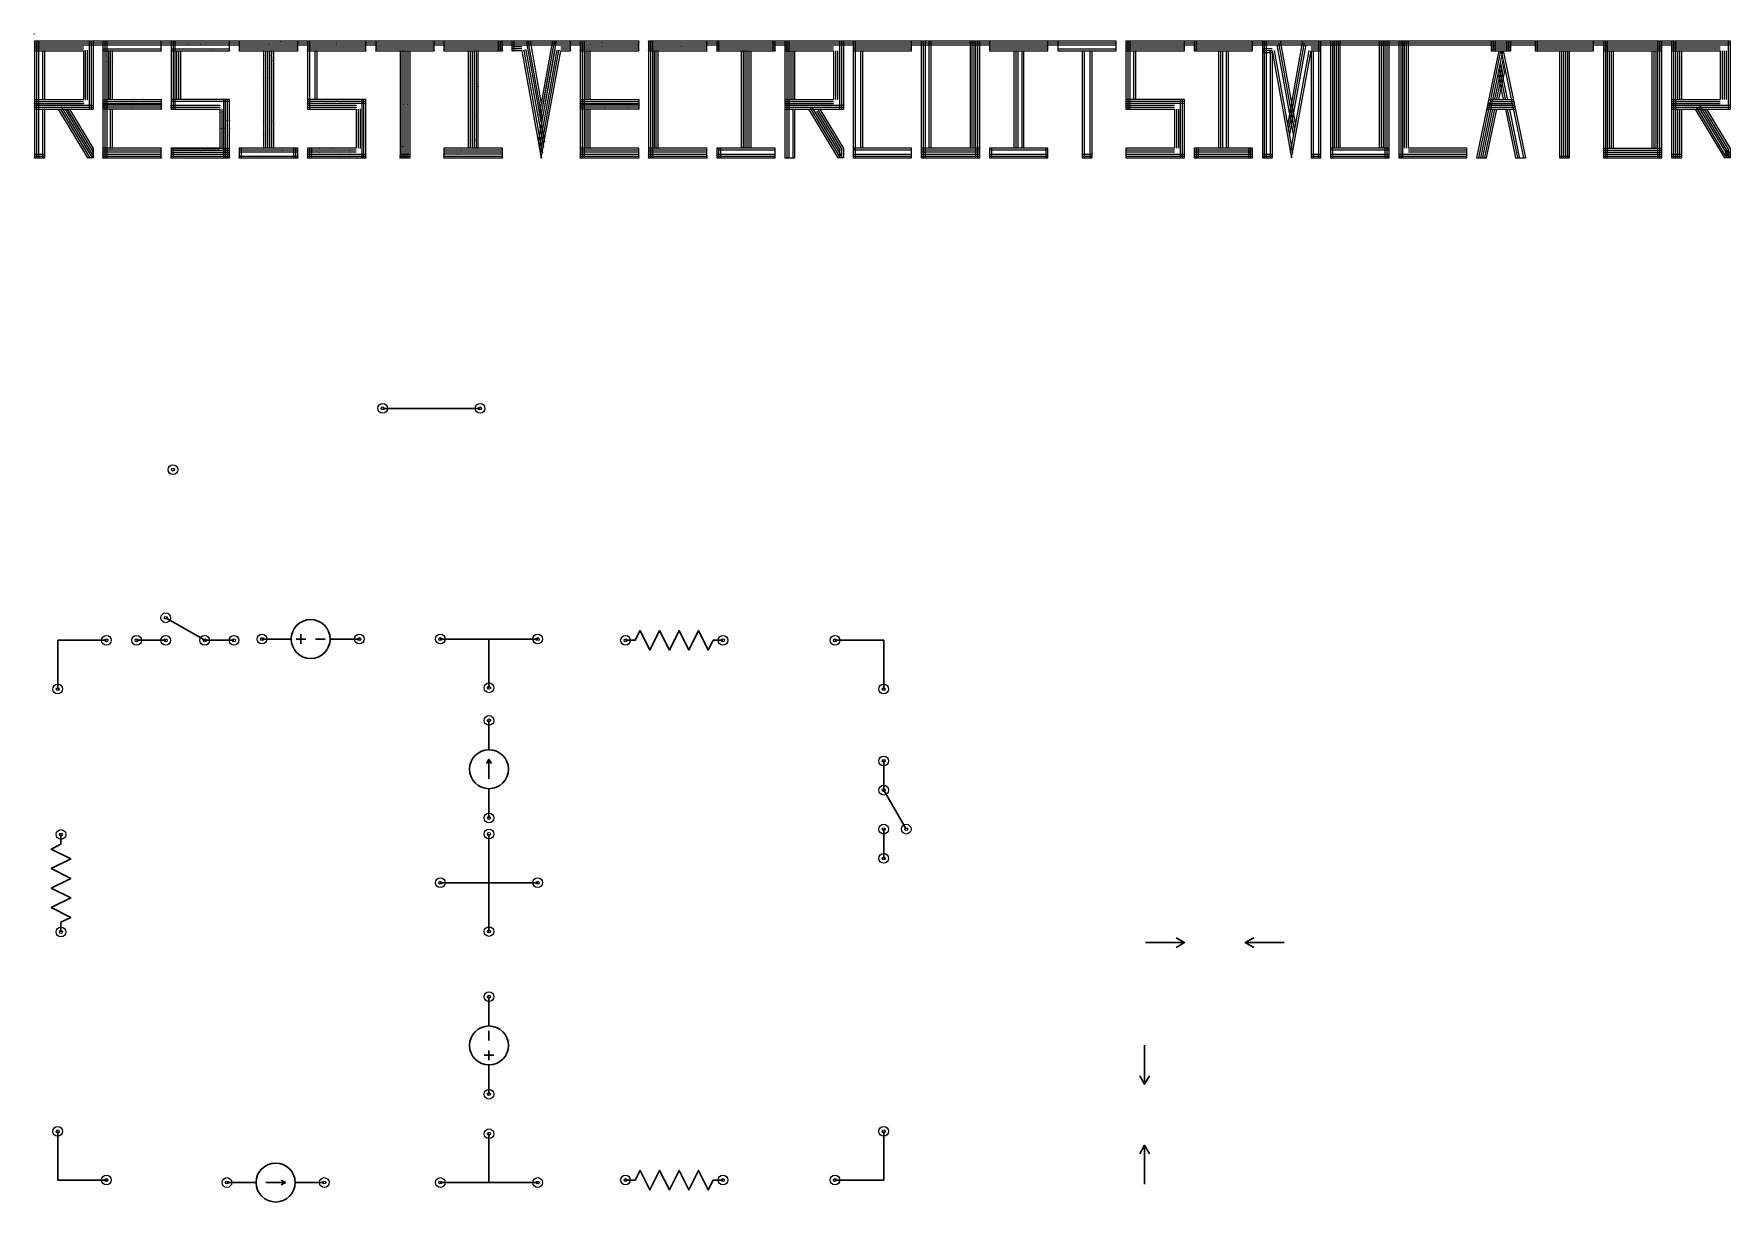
# Model space of a CAD drawing. Header units: inches. Extents: x 12 to 186, y 3 to 123.
import ezdxf

# ---------------------------------------------------------------- set-up
doc = ezdxf.new("R2010")
doc.units = ezdxf.units.IN
doc.header["$MEASUREMENT"] = 0
doc.layers.add('knots', color=6, linetype='Continuous')
doc.layers.add('lettering', color=4, linetype='Continuous')

msp = doc.modelspace()

# ---------------------------------------------------------------- linework, layer by layer
at = {"color": 3, "lineweight": 30}
for p, q in [((47.53, 84.1), (57.53, 84.1)), ((29.27, 60.31), (25.27, 62.62)), ((39.14, 60.94), (39.14, 59.94)), ((22.27, 60.31), (25.27, 60.31)), ((32.27, 60.31), (29.27, 60.31)), ((35.14, 60.44), (38.14, 60.44)), ((38.64, 60.44), (39.64, 60.44)), ((40.64, 60.44), (41.64, 60.44)), ((42.14, 60.44), (45.14, 60.44)), ((53.44, 60.44), (58.44, 60.44)), ((58.44, 49.09), (58.44, 52.09)), ((58.44, 46.09), (58.44, 48.09)), ((98.95, 47.94), (98.95, 44.94)), ((58.44, 42.09), (58.44, 45.09)), ((98.95, 44.94), (101.26, 40.94)), ((98.95, 37.94), (98.95, 40.94)), ((58.44, 20.75), (58.44, 23.75)), ((58.44, 19.25), (58.44, 20.25)), ((58.94, 17.75), (57.94, 17.75)), ((58.44, 17.25), (58.44, 18.25)), ((58.44, 13.75), (58.44, 16.75)), ((31.54, 4.69), (34.54, 4.69)), ((35.54, 4.69), (37.54, 4.69)), ((38.54, 4.69), (41.54, 4.69)), ((53.44, 4.69), (58.44, 4.69))]:
    msp.add_line(p, q, dxfattribs=at)
at = {"color": 6, "lineweight": 30}
for p, q in [((125.82, 29.3), (129.82, 29.3)), ((140.06, 29.3), (136.06, 29.3)), ((125.72, 18.77), (125.72, 14.77)), ((125.72, 4.52), (125.72, 8.52))]:
    msp.add_line(p, q, dxfattribs=at)
at = {"color": 3, "lineweight": 30}
for points in [[(72.45, 60.31), (73.45, 60.31), (73.95, 61.31), (74.95, 59.31), (75.95, 61.31), (76.95, 59.31), (77.95, 61.31), (78.95, 59.31), (79.95, 61.31), (80.95, 59.31), (81.45, 60.31), (82.45, 60.31)], [(19.18, 60.31), (14.18, 60.31), (14.18, 55.31)], [(63.44, 60.44), (58.44, 60.44), (58.44, 55.44)], [(93.95, 60.31), (98.95, 60.31), (98.95, 55.31)], [(58.19, 47.66), (58.44, 48.09), (58.69, 47.66)], [(14.51, 30.39), (14.51, 31.39), (15.51, 31.89), (13.51, 32.89), (15.51, 33.89), (13.51, 34.89), (15.51, 35.89), (13.51, 36.89), (15.51, 37.89), (13.51, 38.89), (14.51, 39.39), (14.51, 40.39)], [(58.44, 30.44), (58.44, 35.44), (58.44, 40.44)], [(53.44, 35.44), (58.44, 35.44), (63.44, 35.44)], [(19.18, 4.94), (14.18, 4.94), (14.18, 9.94)], [(63.44, 4.69), (58.44, 4.69), (58.44, 9.69)], [(93.95, 4.94), (98.95, 4.94), (98.95, 9.94)], [(72.45, 4.94), (73.45, 4.94), (73.95, 5.94), (74.95, 3.94), (75.95, 5.94), (76.95, 3.94), (77.95, 5.94), (78.95, 3.94), (79.95, 5.94), (80.95, 3.94), (81.45, 4.94), (82.45, 4.94)], [(37.11, 4.44), (37.54, 4.69), (37.11, 4.94)]]:
    msp.add_lwpolyline(points, dxfattribs=at)
at = {"color": 6, "lineweight": 30}
for points in [[(128.95, 28.8), (129.82, 29.3), (128.95, 29.8)], [(136.93, 28.8), (136.06, 29.3), (136.93, 29.8)], [(125.22, 15.63), (125.72, 14.77), (126.22, 15.63)], [(125.22, 7.65), (125.72, 8.52), (126.22, 7.65)]]:
    msp.add_lwpolyline(points, dxfattribs=at)
at = {"color": 1, "lineweight": 25}
for centre, radius in [((47.53, 84.1), 0.5), ((47.53, 84.1), 0.15), ((57.53, 84.1), 0.5), ((57.53, 84.1), 0.15), ((26, 77.82), 0.5), ((26, 77.82), 0.15), ((25.27, 62.62), 0.5), ((25.27, 62.62), 0.15), ((35.14, 60.44), 0.5), ((45.14, 60.44), 0.5), ((53.44, 60.44), 0.5), ((63.44, 60.44), 0.5), ((19.18, 60.31), 0.5), ((19.18, 60.31), 0.15), ((22.27, 60.31), 0.5), ((22.27, 60.31), 0.15), ((25.27, 60.31), 0.5), ((25.27, 60.31), 0.15), ((29.27, 60.31), 0.5), ((29.27, 60.31), 0.15), ((32.27, 60.31), 0.5), ((32.27, 60.31), 0.15), ((35.14, 60.44), 0.15), ((45.14, 60.44), 0.15), ((53.44, 60.44), 0.15), ((63.44, 60.44), 0.15), ((72.45, 60.31), 0.5), ((72.45, 60.31), 0.15), ((82.45, 60.31), 0.5), ((82.45, 60.31), 0.15), ((93.95, 60.31), 0.5), ((93.95, 60.31), 0.15), ((14.18, 55.31), 0.5), ((58.44, 55.44), 0.5), ((98.95, 55.31), 0.5), ((14.18, 55.31), 0.15), ((58.44, 55.44), 0.15), ((98.95, 55.31), 0.15), ((58.44, 52.09), 0.5), ((58.44, 52.09), 0.15), ((98.95, 47.94), 0.5), ((98.95, 47.94), 0.15), ((98.95, 44.94), 0.5), ((98.95, 44.94), 0.15), ((58.44, 42.09), 0.5), ((58.44, 42.09), 0.15), ((14.51, 40.39), 0.5), ((14.51, 40.39), 0.15), ((58.44, 40.44), 0.5), ((58.44, 40.44), 0.15), ((98.95, 40.94), 0.5), ((98.95, 40.94), 0.15), ((101.26, 40.94), 0.5), ((101.26, 40.94), 0.15), ((98.95, 37.94), 0.5), ((98.95, 37.94), 0.15), ((53.44, 35.44), 0.5), ((53.44, 35.44), 0.15), ((63.44, 35.44), 0.5), ((63.44, 35.44), 0.15), ((14.51, 30.39), 0.5), ((14.51, 30.39), 0.15), ((58.44, 30.44), 0.5), ((58.44, 30.44), 0.15), ((58.44, 23.75), 0.5), ((58.44, 23.75), 0.15), ((58.44, 13.75), 0.5), ((58.44, 13.75), 0.15), ((14.18, 9.94), 0.5), ((14.18, 9.94), 0.15), ((58.44, 9.69), 0.5), ((58.44, 9.69), 0.15), ((98.95, 9.94), 0.5), ((98.95, 9.94), 0.15), ((19.18, 4.94), 0.5), ((72.45, 4.94), 0.5), ((82.45, 4.94), 0.5), ((93.95, 4.94), 0.5), ((19.18, 4.94), 0.15), ((31.54, 4.69), 0.5), ((31.54, 4.69), 0.15), ((41.54, 4.69), 0.5), ((41.54, 4.69), 0.15), ((53.44, 4.69), 0.5), ((53.44, 4.69), 0.15), ((63.44, 4.69), 0.5), ((63.44, 4.69), 0.15), ((72.45, 4.94), 0.15), ((82.45, 4.94), 0.15), ((93.95, 4.94), 0.15)]:
    msp.add_circle(centre, radius, dxfattribs=at)
at = {"color": 3, "lineweight": 30}
for centre in [(40.14, 60.44), (58.44, 47.09), (58.44, 18.75), (36.54, 4.69)]:
    msp.add_circle(centre, 2, dxfattribs=at)
at = {"layer": 'knots', "lineweight": 25}
for centre, radius in [((11.75, 122.5), 0.01), ((11.75, 122.5), 0.005), ((11.81, 121.79), 0.01), ((11.81, 121.59), 0.01), ((11.81, 121.39), 0.01), ((11.81, 121.19), 0.01), ((11.81, 120.99), 0.01), ((11.81, 120.79), 0.01), ((11.81, 121.79), 0.005), ((11.81, 121.59), 0.005), ((11.81, 121.39), 0.005), ((11.81, 121.19), 0.005), ((11.81, 120.99), 0.005), ((11.81, 120.79), 0.005), ((12.01, 121.78), 0.01), ((12.01, 121.59), 0.01), ((12.01, 121.39), 0.01), ((12.01, 121.19), 0.01), ((12.01, 120.99), 0.01), ((12.01, 120.79), 0.01), ((12.01, 121.78), 0.005), ((12.01, 121.59), 0.005), ((12.01, 121.39), 0.005), ((12.01, 121.19), 0.005), ((12.01, 120.99), 0.005), ((12.01, 120.79), 0.005), ((12.21, 121.79), 0.01), ((12.21, 121.59), 0.01), ((12.21, 121.39), 0.01), ((12.21, 121.19), 0.01), ((12.21, 120.99), 0.01), ((12.21, 121.79), 0.005), ((12.21, 121.59), 0.005), ((12.21, 121.39), 0.005), ((12.21, 121.19), 0.005), ((12.21, 120.99), 0.005), ((12.22, 120.79), 0.01), ((12.22, 120.79), 0.005), ((12.61, 120.79), 0.01), ((12.61, 120.79), 0.005), ((12.81, 120.78), 0.01), ((12.81, 120.78), 0.005), ((16.8, 121.19), 0.01), ((16.8, 121.19), 0.005), ((16.81, 120.99), 0.01), ((16.81, 120.99), 0.005), ((17.01, 120.79), 0.01), ((17.01, 120.79), 0.005), ((17.21, 120.79), 0.01), ((17.21, 120.78), 0.01), ((17.21, 120.79), 0.005), ((17.21, 120.78), 0.005), ((17.41, 121.59), 0.01), ((17.41, 121.39), 0.01), ((17.42, 121.79), 0.01), ((17.41, 121.59), 0.005), ((17.41, 121.39), 0.005), ((17.42, 121.79), 0.005), ((17.61, 121.79), 0.01), ((17.61, 121.39), 0.01), ((17.61, 121.79), 0.005), ((17.62, 121.59), 0.01), ((17.61, 121.39), 0.005), ((17.62, 121.59), 0.005), ((17.81, 121.79), 0.01), ((17.81, 121.59), 0.01), ((17.81, 121.39), 0.01), ((17.81, 121.79), 0.005), ((17.81, 121.59), 0.005), ((17.81, 121.39), 0.005), ((18.81, 121.79), 0.01), ((18.81, 121.59), 0.01), ((18.81, 121.39), 0.01), ((18.81, 120.99), 0.01), ((18.81, 120.99), 0.005), ((18.81, 120.79), 0.01), ((18.81, 121.79), 0.005), ((18.81, 121.59), 0.005), ((18.81, 121.39), 0.005), ((18.81, 120.79), 0.005), ((19.01, 121.79), 0.01), ((19.01, 121.59), 0.01), ((19.01, 121.4), 0.01), ((19.01, 120.98), 0.01), ((19.01, 120.79), 0.01), ((19.01, 121.79), 0.005), ((19.01, 121.59), 0.005), ((19.01, 121.4), 0.005), ((19.01, 120.98), 0.005), ((19.01, 120.79), 0.005), ((19.21, 121.79), 0.01), ((19.21, 121.59), 0.01), ((19.21, 121.39), 0.01), ((19.21, 120.99), 0.01), ((19.21, 120.79), 0.01), ((19.21, 120.35), 0.01), ((19.21, 121.79), 0.005), ((19.21, 121.59), 0.005), ((19.21, 121.39), 0.005), ((19.21, 120.99), 0.005), ((19.21, 120.79), 0.005), ((19.21, 120.35), 0.005), ((19.41, 120.79), 0.01), ((19.41, 120.79), 0.005), ((19.61, 120.79), 0.01), ((19.61, 120.79), 0.005), ((19.81, 120.79), 0.01), ((19.81, 120.79), 0.005), ((24.81, 121.79), 0.01), ((24.81, 121.59), 0.01), ((24.81, 121.39), 0.01), ((24.81, 120.79), 0.01), ((24.81, 121.79), 0.005), ((24.81, 121.59), 0.005), ((24.81, 121.39), 0.005), ((24.82, 120.99), 0.01), ((24.81, 120.79), 0.005), ((24.82, 120.99), 0.005), ((25.81, 121.79), 0.01), ((25.81, 121.59), 0.01), ((25.81, 120.79), 0.01), ((25.81, 121.79), 0.005), ((25.81, 121.59), 0.005), ((25.82, 121.39), 0.01), ((25.82, 120.99), 0.01), ((25.82, 120.99), 0.005), ((25.81, 120.79), 0.005), ((25.82, 121.39), 0.005), ((26.01, 121.79), 0.01), ((26.01, 121.59), 0.01), ((26.01, 121.39), 0.01), ((26.01, 120.99), 0.01), ((26.01, 120.79), 0.01), ((26.01, 121.79), 0.005), ((26.01, 121.59), 0.005), ((26.01, 121.39), 0.005), ((26.01, 120.99), 0.005), ((26.01, 120.79), 0.005), ((26.2, 120.99), 0.01), ((26.21, 121.79), 0.01), ((26.21, 121.59), 0.01), ((26.21, 121.39), 0.01), ((26.2, 120.99), 0.005), ((26.21, 120.79), 0.01), ((26.21, 121.79), 0.005), ((26.21, 121.59), 0.005), ((26.21, 121.39), 0.005), ((26.21, 120.79), 0.005), ((26.41, 120.79), 0.01), ((26.41, 120.79), 0.005), ((26.61, 120.79), 0.01), ((26.61, 120.79), 0.005), ((26.81, 120.79), 0.01), ((26.81, 120.79), 0.005), ((27.51, 121.39), 0.01), ((27.51, 121.39), 0.005), ((28.14, 121.79), 0.01), ((28.14, 121.79), 0.005), ((28.81, 121.39), 0.01), ((28.82, 121.79), 0.01), ((28.81, 121.39), 0.005), ((28.82, 121.79), 0.005), ((29, 120.79), 0.01), ((29, 120.79), 0.005), ((30.02, 120.79), 0.01), ((30.02, 120.79), 0.005), ((30.41, 121.79), 0.01), ((30.41, 121.79), 0.005), ((31.81, 121.79), 0.01), ((31.81, 121.59), 0.01), ((31.81, 121.39), 0.01), ((31.81, 120.99), 0.01), ((31.81, 120.79), 0.01), ((31.81, 121.79), 0.005), ((31.81, 121.59), 0.005), ((31.81, 121.39), 0.005), ((31.81, 120.99), 0.005), ((31.81, 120.79), 0.005), ((32.81, 121.79), 0.01), ((32.81, 121.59), 0.01), ((32.81, 121.39), 0.01), ((32.81, 121.19), 0.01), ((32.81, 120.99), 0.01), ((32.81, 120.79), 0.01), ((32.81, 121.79), 0.005), ((32.81, 121.59), 0.005), ((32.81, 121.39), 0.005), ((32.81, 121.19), 0.005), ((32.81, 120.99), 0.005), ((32.81, 120.79), 0.005), ((33.66, 120.79), 0.01), ((33.66, 120.79), 0.005), ((34.06, 120.99), 0.01), ((34.06, 120.79), 0.01), ((34.06, 120.99), 0.005), ((34.06, 120.79), 0.005), ((35.19, 120.99), 0.01), ((35.19, 120.99), 0.005), ((35.31, 120.79), 0.01), ((35.31, 120.79), 0.01), ((35.31, 120.79), 0.01), ((35.31, 120.79), 0.005), ((35.31, 120.79), 0.005), ((35.31, 120.79), 0.005), ((35.51, 120.79), 0.01), ((35.51, 120.28), 0.01), ((35.51, 120.79), 0.005), ((35.51, 120.28), 0.005), ((35.71, 120.79), 0.01), ((35.71, 120.79), 0.005), ((35.87, 121.39), 0.01), ((35.87, 121.39), 0.005), ((35.91, 120.79), 0.01), ((35.91, 120.79), 0.005), ((36.11, 120.78), 0.01), ((36.11, 120.28), 0.01), ((36.11, 120.78), 0.005), ((36.11, 120.28), 0.005), ((36.31, 120.79), 0.01), ((36.31, 120.79), 0.005), ((37.06, 121.78), 0.01), ((37.06, 121.78), 0.005), ((37.42, 121.39), 0.01), ((37.42, 121.39), 0.005), ((38.03, 121.78), 0.01), ((38.03, 121.39), 0.01), ((38.03, 121.78), 0.005), ((38.03, 121.39), 0.005), ((38.81, 121.79), 0.01), ((38.81, 121.59), 0.01), ((38.81, 121.39), 0.01), ((38.81, 121.19), 0.01), ((38.81, 120.99), 0.01), ((38.81, 120.79), 0.01), ((38.81, 121.79), 0.005), ((38.81, 121.59), 0.005), ((38.81, 121.39), 0.005), ((38.81, 121.19), 0.005), ((38.81, 120.99), 0.005), ((38.81, 120.79), 0.005), ((39.81, 121.79), 0.01), ((39.81, 121.59), 0.01), ((39.81, 121.39), 0.01), ((39.81, 121.19), 0.01), ((39.81, 120.99), 0.01), ((39.81, 120.79), 0.01), ((39.81, 121.79), 0.005), ((39.81, 121.59), 0.005), ((39.81, 121.39), 0.005), ((39.81, 121.19), 0.005), ((39.81, 120.99), 0.005), ((39.81, 120.79), 0.005), ((40.01, 121.79), 0.01), ((40.01, 121.59), 0.01), ((40.01, 121.39), 0.01), ((40.01, 121.19), 0.01), ((40.01, 120.99), 0.01), ((40.01, 120.79), 0.01), ((40.01, 121.79), 0.005), ((40.01, 121.59), 0.005), ((40.01, 121.39), 0.005), ((40.01, 121.19), 0.005), ((40.01, 120.99), 0.005), ((40.01, 120.79), 0.005), ((40.61, 120.79), 0.01), ((40.61, 120.79), 0.005), ((40.81, 120.79), 0.01), ((40.81, 120.79), 0.005), ((42.81, 121.59), 0.01), ((42.81, 121.59), 0.01), ((42.81, 121.59), 0.01), ((42.81, 121.39), 0.01), ((42.81, 121.39), 0.01), ((42.81, 121.39), 0.01), ((42.81, 121.39), 0.01), ((42.81, 121.59), 0.005), ((42.81, 121.59), 0.005), ((42.81, 121.59), 0.005), ((42.81, 121.39), 0.005), ((42.81, 121.39), 0.005), ((42.81, 121.39), 0.005), ((42.81, 121.39), 0.005), ((45.81, 121.79), 0.01), ((45.81, 121.59), 0.01), ((45.81, 121.39), 0.01), ((45.81, 121.19), 0.01), ((45.81, 120.99), 0.01), ((45.81, 120.79), 0.01), ((45.81, 121.79), 0.005), ((45.81, 121.59), 0.005), ((45.81, 121.39), 0.005), ((45.81, 121.19), 0.005), ((45.81, 120.99), 0.005), ((45.81, 120.79), 0.005), ((46.81, 121.79), 0.01), ((46.81, 121.59), 0.01), ((46.81, 121.39), 0.01), ((46.81, 121.19), 0.01), ((46.81, 120.99), 0.01), ((46.81, 120.79), 0.01), ((46.81, 121.79), 0.005), ((46.81, 121.59), 0.005), ((46.81, 121.39), 0.005), ((46.81, 121.19), 0.005), ((46.81, 120.99), 0.005), ((46.81, 120.79), 0.005), ((49.31, 120.78), 0.01), ((49.31, 120.78), 0.005), ((49.51, 120.79), 0.01), ((49.51, 120.79), 0.005), ((49.71, 120.79), 0.01), ((49.71, 120.79), 0.005), ((49.91, 120.79), 0.01), ((49.91, 120.79), 0.005), ((50.11, 120.79), 0.01), ((50.11, 120.79), 0.005), ((50.31, 120.79), 0.01), ((50.31, 120.79), 0.005), ((52.8, 121.39), 0.01), ((52.81, 121.79), 0.01), ((52.81, 121.59), 0.01), ((52.8, 121.39), 0.005), ((52.81, 121.19), 0.01), ((52.81, 120.99), 0.01), ((52.81, 120.79), 0.01), ((52.81, 121.79), 0.005), ((52.81, 121.59), 0.005), ((52.81, 121.19), 0.005), ((52.81, 120.99), 0.005), ((52.81, 120.79), 0.005), ((53.8, 121.19), 0.01), ((53.81, 121.79), 0.01), ((53.81, 121.59), 0.01), ((53.81, 121.39), 0.01), ((53.8, 121.19), 0.005), ((53.81, 120.99), 0.01), ((53.81, 120.79), 0.01), ((53.81, 121.79), 0.005), ((53.81, 121.59), 0.005), ((53.81, 121.39), 0.005), ((53.81, 120.99), 0.005), ((53.81, 120.79), 0.005), ((56.31, 120.79), 0.01), ((56.31, 120.79), 0.005), ((56.51, 120.79), 0.01), ((56.51, 120.79), 0.005), ((56.71, 120.79), 0.01), ((56.71, 120.79), 0.005), ((56.91, 120.79), 0.01), ((56.91, 120.79), 0.005), ((57.11, 120.79), 0.01), ((57.11, 120.79), 0.005), ((57.31, 120.79), 0.01), ((57.31, 120.79), 0.005), ((59.41, 121.79), 0.01), ((59.41, 121.59), 0.01), ((59.41, 121.39), 0.01), ((59.41, 121.19), 0.01), ((59.41, 120.99), 0.01), ((59.41, 120.79), 0.01), ((59.41, 121.79), 0.005), ((59.41, 121.59), 0.005), ((59.41, 121.39), 0.005), ((59.42, 121.39), 0.01), ((59.41, 121.19), 0.005), ((59.42, 121.19), 0.01), ((59.41, 120.99), 0.005), ((59.41, 120.79), 0.005), ((59.42, 121.39), 0.005), ((59.42, 121.19), 0.005), ((59.61, 121.79), 0.01), ((59.61, 121.59), 0.01), ((59.61, 121.39), 0.01), ((59.61, 121.19), 0.01), ((59.61, 120.99), 0.01), ((59.61, 121.79), 0.005), ((59.61, 121.59), 0.005), ((59.61, 121.39), 0.005), ((59.61, 121.19), 0.005), ((59.61, 120.99), 0.005), ((59.81, 121.79), 0.01), ((59.81, 121.59), 0.01), ((59.81, 121.39), 0.01), ((59.81, 121.19), 0.01), ((59.81, 120.99), 0.01), ((59.81, 120.79), 0.01), ((59.81, 121.79), 0.005), ((59.81, 121.59), 0.005), ((59.81, 121.39), 0.005), ((59.81, 121.19), 0.005), ((59.81, 120.99), 0.005), ((59.81, 120.79), 0.005), ((60.81, 121.79), 0.01), ((60.81, 121.59), 0.01), ((60.81, 121.39), 0.01), ((60.81, 121.19), 0.01), ((60.81, 120.99), 0.01), ((60.81, 120.79), 0.01), ((60.81, 121.79), 0.005), ((60.82, 121.79), 0.01), ((60.81, 121.59), 0.005), ((60.81, 121.39), 0.005), ((60.81, 121.19), 0.005), ((60.81, 120.99), 0.005), ((60.81, 120.79), 0.005), ((60.82, 121.79), 0.005), ((60.99, 121.29), 0.01), ((61, 121.39), 0.01), ((60.99, 121.29), 0.005), ((61, 120.99), 0.01), ((61.01, 121.79), 0.01), ((61.01, 121.59), 0.01), ((61, 121.39), 0.005), ((61.01, 121.19), 0.01), ((61, 120.99), 0.005), ((61.01, 120.79), 0.01), ((61.01, 121.79), 0.005), ((61.01, 121.59), 0.005), ((61.01, 121.19), 0.005), ((61.01, 120.79), 0.005), ((61.81, 121.19), 0.01), ((61.81, 120.99), 0.01), ((61.81, 120.79), 0.01), ((61.81, 121.19), 0.005), ((61.81, 120.99), 0.005), ((61.81, 120.79), 0.005), ((62.01, 120.83), 0.01), ((62.01, 120.83), 0.005), ((62.21, 120.86), 0.01), ((62.21, 120.86), 0.005), ((62.21, 120.82), 0.01), ((62.21, 120.82), 0.005), ((62.24, 121.79), 0.01), ((62.24, 121.79), 0.005), ((62.28, 121.59), 0.01), ((62.28, 121.59), 0.005), ((62.31, 121.39), 0.01), ((62.31, 121.39), 0.005), ((62.45, 121.78), 0.01), ((62.45, 121.78), 0.005), ((62.48, 121.59), 0.01), ((62.48, 121.59), 0.005), ((62.52, 121.39), 0.01), ((62.52, 121.39), 0.005), ((62.65, 121.77), 0.01), ((62.65, 121.77), 0.005), ((62.68, 121.59), 0.01), ((62.68, 121.59), 0.005), ((62.72, 121.38), 0.01), ((62.72, 121.38), 0.005), ((64.98, 121.79), 0.01), ((64.98, 121.79), 0.005), ((65.17, 121.75), 0.01), ((65.17, 121.75), 0.005), ((65.38, 121.75), 0.01), ((65.38, 121.75), 0.005), ((65.41, 120.82), 0.01), ((65.41, 120.82), 0.005), ((65.62, 120.83), 0.01), ((65.62, 120.83), 0.005), ((65.81, 121.19), 0.01), ((65.81, 120.99), 0.01), ((65.81, 121.19), 0.005), ((65.81, 120.99), 0.005), ((66.8, 121.59), 0.01), ((66.81, 121.79), 0.01), ((66.8, 121.59), 0.005), ((66.81, 121.39), 0.01), ((66.81, 121.19), 0.01), ((66.81, 120.99), 0.01), ((66.81, 120.79), 0.01), ((66.81, 121.79), 0.005), ((66.81, 121.39), 0.005), ((66.81, 121.19), 0.005), ((66.81, 120.99), 0.005), ((66.81, 120.79), 0.005), ((67.81, 121.79), 0.01), ((67.81, 121.59), 0.01), ((67.81, 121.39), 0.01), ((67.81, 120.99), 0.01), ((67.81, 120.79), 0.01), ((67.81, 121.79), 0.005), ((67.81, 121.59), 0.005), ((67.81, 121.39), 0.005), ((67.82, 121.19), 0.01), ((67.81, 120.99), 0.005), ((67.81, 120.79), 0.005), ((67.82, 121.19), 0.005), ((68.01, 121.79), 0.01), ((68.01, 121.59), 0.01), ((68.01, 121.39), 0.01), ((68.01, 121.19), 0.01), ((68.01, 120.99), 0.01), ((68.01, 120.79), 0.01), ((68.01, 121.79), 0.005), ((68.01, 121.59), 0.005), ((68.01, 121.39), 0.005), ((68.01, 121.19), 0.005), ((68.01, 120.99), 0.005), ((68.01, 120.79), 0.005), ((68.2, 120.99), 0.01), ((68.21, 121.79), 0.01), ((68.21, 121.59), 0.01), ((68.21, 121.39), 0.01), ((68.21, 121.19), 0.01), ((68.2, 120.99), 0.005), ((68.21, 120.79), 0.01), ((68.21, 121.79), 0.005), ((68.21, 121.59), 0.005), ((68.21, 121.39), 0.005), ((68.21, 121.19), 0.005), ((68.21, 120.79), 0.005), ((68.41, 120.79), 0.01), ((68.41, 120.79), 0.005), ((68.61, 120.79), 0.01), ((68.61, 120.79), 0.005), ((68.81, 120.79), 0.01), ((68.81, 120.79), 0.005), ((68.88, 121.39), 0.01), ((68.88, 121.39), 0.005), ((70.04, 121.59), 0.01), ((70.04, 121.19), 0.01), ((70.04, 121.59), 0.005), ((70.04, 121.19), 0.005), ((72.35, 121.59), 0.01), ((72.35, 120.79), 0.01), ((72.35, 121.59), 0.005), ((72.35, 120.79), 0.005), ((72.89, 121.39), 0.01), ((72.89, 121.39), 0.005), ((73.53, 121.39), 0.01), ((73.53, 121.39), 0.005), ((73.81, 121.79), 0.01), ((73.81, 121.59), 0.01), ((73.81, 121.39), 0.01), ((73.81, 121.19), 0.01), ((73.81, 120.99), 0.01), ((73.81, 120.79), 0.01), ((73.81, 121.79), 0.005), ((73.81, 121.59), 0.005), ((73.81, 121.39), 0.005), ((73.81, 121.19), 0.005), ((73.81, 120.99), 0.005), ((73.81, 120.79), 0.005), ((74.81, 121.79), 0.01), ((74.81, 121.59), 0.01), ((74.81, 121.19), 0.01), ((74.81, 120.99), 0.01), ((74.81, 120.79), 0.01), ((74.81, 121.79), 0.005), ((74.81, 121.59), 0.005), ((74.81, 121.19), 0.005), ((74.81, 120.99), 0.005), ((74.81, 120.79), 0.005), ((75.01, 121.79), 0.01), ((75.01, 121.58), 0.01), ((75.01, 121.39), 0.01), ((75.01, 121.19), 0.01), ((75.01, 120.99), 0.01), ((75.01, 120.78), 0.01), ((75.01, 121.79), 0.005), ((75.01, 121.58), 0.005), ((75.01, 121.39), 0.005), ((75.01, 121.19), 0.005), ((75.01, 120.99), 0.005), ((75.01, 120.78), 0.005), ((75.21, 121.79), 0.01), ((75.21, 121.59), 0.01), ((75.21, 121.39), 0.01), ((75.21, 121.19), 0.01), ((75.21, 120.79), 0.01), ((75.21, 121.79), 0.005), ((75.21, 121.59), 0.005), ((75.21, 121.39), 0.005), ((75.21, 121.19), 0.005), ((75.21, 120.79), 0.005), ((75.41, 120.79), 0.01), ((75.41, 120.79), 0.005), ((75.61, 120.79), 0.01), ((75.61, 120.79), 0.005), ((75.81, 120.79), 0.01), ((75.81, 120.79), 0.005), ((76.15, 121.19), 0.01), ((76.15, 121.19), 0.005), ((76.73, 120.79), 0.01), ((76.73, 120.79), 0.005), ((77.17, 121.58), 0.01), ((77.17, 121.58), 0.005), ((78.07, 121.79), 0.01), ((78.07, 121.79), 0.005), ((78.17, 121.19), 0.01), ((78.17, 121.19), 0.005), ((78.85, 120.79), 0.01), ((78.85, 120.79), 0.005), ((79.73, 121.58), 0.01), ((79.73, 121.19), 0.01), ((79.73, 121.58), 0.005), ((79.73, 121.19), 0.005), ((80.25, 120.79), 0.01), ((80.25, 120.79), 0.005), ((80.81, 121.79), 0.01), ((80.81, 121.59), 0.01), ((80.81, 121.39), 0.01), ((80.81, 121.19), 0.01), ((80.81, 120.99), 0.01), ((80.81, 120.79), 0.01), ((80.81, 121.79), 0.005), ((80.81, 121.59), 0.005), ((80.81, 121.39), 0.005), ((80.81, 121.19), 0.005), ((80.81, 120.99), 0.005), ((80.81, 120.79), 0.005), ((81.81, 121.79), 0.01), ((81.81, 121.59), 0.01), ((81.81, 121.39), 0.01), ((81.81, 121.29), 0.01), ((81.81, 121.19), 0.01), ((81.81, 120.99), 0.01), ((81.81, 120.79), 0.01), ((81.81, 121.79), 0.005), ((81.81, 121.59), 0.005), ((81.81, 121.39), 0.005), ((81.81, 121.29), 0.005), ((81.81, 121.19), 0.005), ((81.81, 120.99), 0.005), ((81.81, 120.79), 0.005), ((82.01, 121.79), 0.01), ((82.01, 121.6), 0.01), ((82.01, 121.39), 0.01), ((82.01, 121.19), 0.01), ((82.01, 120.99), 0.01), ((82.01, 120.79), 0.01), ((82.01, 121.79), 0.005), ((82.01, 121.6), 0.005), ((82.01, 121.39), 0.005), ((82.01, 121.19), 0.005), ((82.01, 120.99), 0.005), ((82.01, 120.79), 0.005), ((84.31, 120.79), 0.01), ((84.31, 120.79), 0.005), ((84.51, 120.79), 0.01), ((84.51, 120.79), 0.005), ((84.71, 120.79), 0.01), ((84.71, 120.79), 0.005), ((84.91, 120.79), 0.01), ((84.91, 120.79), 0.005), ((85.11, 120.79), 0.01), ((85.11, 120.79), 0.005), ((85.31, 120.79), 0.01), ((85.31, 120.79), 0.005), ((87.61, 121.79), 0.01), ((87.61, 121.59), 0.01), ((87.61, 121.4), 0.01), ((87.61, 121.19), 0.01), ((87.61, 120.99), 0.01), ((87.61, 120.79), 0.01), ((87.61, 121.79), 0.005), ((87.61, 121.59), 0.005), ((87.61, 121.4), 0.005), ((87.61, 121.19), 0.005), ((87.61, 120.99), 0.005), ((87.61, 120.79), 0.005), ((87.81, 121.79), 0.01), ((87.81, 121.59), 0.01), ((87.81, 121.39), 0.01), ((87.81, 121.19), 0.01), ((87.81, 120.99), 0.01), ((87.81, 120.79), 0.01), ((87.81, 121.79), 0.005), ((87.81, 121.59), 0.005), ((87.81, 121.39), 0.005), ((87.81, 121.19), 0.005), ((87.81, 120.99), 0.005), ((87.81, 120.79), 0.005), ((88.81, 121.79), 0.01), ((88.81, 121.59), 0.01), ((88.81, 121.79), 0.005), ((88.81, 121.59), 0.005), ((89.01, 121.79), 0.01), ((89.01, 121.79), 0.005), ((89.21, 121.79), 0.01), ((89.21, 121.79), 0.005), ((19.21, 119.67), 0.01), ((19.21, 119.67), 0.005), ((19.81, 119.67), 0.01), ((19.81, 119.67), 0.005), ((35.51, 119.77), 0.01), ((35.51, 119.77), 0.005), ((35.91, 119.08), 0.01), ((35.91, 119.08), 0.005), ((36.31, 119.77), 0.01), ((36.31, 119.08), 0.01), ((36.31, 119.77), 0.005), ((36.31, 119.08), 0.005), ((39.81, 119.72), 0.01), ((39.81, 119.72), 0.005), ((40.61, 119.72), 0.01), ((40.61, 119.72), 0.005), ((49.31, 118.39), 0.01), ((49.31, 118.39), 0.005), ((49.71, 118.39), 0.01), ((49.71, 118.39), 0.005), ((56.31, 119.76), 0.01), ((56.31, 118.41), 0.01), ((56.31, 119.76), 0.005), ((56.31, 118.41), 0.005), ((56.51, 118.41), 0.01), ((56.51, 118.41), 0.005), ((56.91, 119.76), 0.01), ((56.91, 119.76), 0.005), ((18.81, 118.28), 0.01), ((18.81, 117.05), 0.01), ((18.81, 118.28), 0.005), ((18.81, 117.05), 0.005), ((19.41, 118.29), 0.01), ((19.41, 118.29), 0.005), ((19.81, 118.29), 0.01), ((19.81, 117.05), 0.01), ((19.81, 118.29), 0.005), ((19.81, 117.05), 0.005), ((35.31, 118.07), 0.01), ((35.31, 117.2), 0.01), ((35.31, 118.07), 0.005), ((35.31, 117.2), 0.005), ((35.71, 117.2), 0.01), ((35.71, 117.2), 0.005), ((35.91, 118.07), 0.01), ((35.91, 118.07), 0.005), ((39.81, 118.28), 0.01), ((39.81, 118.28), 0.005), ((40.01, 118.29), 0.01), ((40.01, 116.85), 0.01), ((40.01, 118.29), 0.005), ((40.01, 116.85), 0.005), ((40.61, 118.29), 0.01), ((40.61, 116.85), 0.01), ((40.61, 118.29), 0.005), ((40.61, 116.85), 0.005), ((40.81, 116.85), 0.01), ((40.81, 116.85), 0.005), ((49.31, 116.95), 0.01), ((49.31, 116.95), 0.005), ((50.11, 116.95), 0.01), ((50.11, 116.95), 0.005), ((57.31, 117.14), 0.01), ((57.31, 117.14), 0.005), ((11.81, 115.79), 0.01), ((11.81, 115.59), 0.01), ((11.81, 115.39), 0.01), ((11.81, 115.19), 0.01), ((11.81, 114.99), 0.01), ((11.81, 115.79), 0.005), ((11.81, 115.59), 0.005), ((11.81, 115.39), 0.005), ((11.81, 115.19), 0.005), ((11.81, 114.99), 0.005), ((12.01, 115.79), 0.01), ((12.01, 115.59), 0.01), ((12.01, 115.39), 0.01), ((12.01, 115.19), 0.01), ((12.01, 114.99), 0.01), ((12.01, 115.79), 0.005), ((12.01, 115.59), 0.005), ((12.01, 115.39), 0.005), ((12.01, 115.19), 0.005), ((12.01, 114.99), 0.005), ((12.21, 115.79), 0.01), ((12.21, 115.59), 0.01), ((12.21, 115.38), 0.01), ((12.21, 115.19), 0.01), ((12.21, 114.98), 0.01), ((12.21, 115.79), 0.005), ((12.21, 115.59), 0.005), ((12.21, 115.38), 0.005), ((12.21, 115.19), 0.005), ((12.21, 114.98), 0.005), ((12.61, 115.79), 0.01), ((12.61, 115.79), 0.005), ((12.81, 115.79), 0.01), ((12.81, 115.79), 0.005), ((14.58, 114.99), 0.01), ((14.58, 114.99), 0.005), ((16.81, 115.79), 0.01), ((16.81, 115.59), 0.01), ((16.81, 115.39), 0.01), ((16.81, 115.79), 0.005), ((16.81, 115.59), 0.005), ((16.81, 115.39), 0.005), ((17.01, 115.79), 0.01), ((17.01, 115.79), 0.005), ((17.21, 115.79), 0.01), ((17.21, 115.79), 0.005), ((17.41, 115.18), 0.01), ((17.41, 115.18), 0.005), ((17.61, 115.19), 0.01), ((17.61, 114.98), 0.01), ((17.61, 115.19), 0.005), ((17.61, 114.98), 0.005), ((17.81, 115.19), 0.01), ((17.81, 114.99), 0.01), ((17.81, 115.19), 0.005), ((17.81, 114.99), 0.005), ((18.81, 115.79), 0.01), ((18.81, 115.59), 0.01), ((18.81, 115.39), 0.01), ((18.81, 115.19), 0.01), ((18.81, 114.99), 0.01), ((18.81, 115.79), 0.005), ((18.81, 115.59), 0.005), ((18.81, 115.39), 0.005), ((18.81, 115.19), 0.005), ((18.81, 114.99), 0.005), ((19.01, 115.79), 0.01), ((19.01, 115.59), 0.01), ((19.01, 115.39), 0.01), ((19.01, 115.19), 0.01), ((19.01, 114.99), 0.01), ((19.01, 115.79), 0.005), ((19.01, 115.59), 0.005), ((19.01, 115.39), 0.005), ((19.01, 115.19), 0.005), ((19.01, 114.99), 0.005), ((19.21, 115.79), 0.01), ((19.21, 115.59), 0.01), ((19.21, 115.39), 0.01), ((19.21, 115.19), 0.01), ((19.21, 114.99), 0.01), ((19.21, 115.79), 0.005), ((19.21, 115.59), 0.005), ((19.21, 115.39), 0.005), ((19.21, 115.19), 0.005), ((19.21, 114.99), 0.005), ((19.41, 115.79), 0.01), ((19.41, 115.79), 0.005), ((19.61, 115.79), 0.01), ((19.61, 115.79), 0.005), ((19.81, 115.79), 0.01), ((19.81, 115.79), 0.01), ((19.81, 115.79), 0.005), ((19.81, 115.79), 0.005), ((21.81, 115.79), 0.01), ((21.81, 115.59), 0.01), ((21.81, 114.99), 0.01), ((21.81, 114.99), 0.01), ((21.81, 115.79), 0.005), ((21.81, 115.59), 0.005), ((21.81, 114.99), 0.005), ((21.81, 114.99), 0.005), ((22.1, 115.78), 0.01), ((22.1, 115.78), 0.005), ((23, 115.79), 0.01), ((23, 115.79), 0.005), ((24.81, 115.79), 0.01), ((24.81, 115.59), 0.01), ((24.81, 115.39), 0.01), ((24.81, 115.19), 0.01), ((24.81, 115.19), 0.01), ((24.81, 115.19), 0.01), ((24.81, 115.19), 0.01), ((24.81, 114.99), 0.01), ((24.81, 114.99), 0.01), ((24.81, 115.79), 0.005), ((24.81, 115.59), 0.005), ((24.81, 115.39), 0.005), ((24.81, 115.19), 0.005), ((24.81, 115.19), 0.005), ((24.81, 115.19), 0.005), ((24.81, 115.19), 0.005), ((24.81, 114.99), 0.005), ((24.81, 114.99), 0.005), ((25.81, 115.79), 0.01), ((25.81, 115.19), 0.01), ((25.81, 114.99), 0.01), ((25.81, 115.79), 0.005), ((25.82, 115.59), 0.01), ((25.81, 115.19), 0.005), ((25.81, 114.99), 0.005), ((25.82, 115.59), 0.005), ((26.01, 115.79), 0.01), ((26.01, 115.59), 0.01), ((26.01, 115.19), 0.01), ((26.01, 114.99), 0.01), ((26.01, 115.79), 0.005), ((26.01, 115.59), 0.005), ((26.01, 115.19), 0.005), ((26.01, 114.99), 0.005), ((26.2, 114.99), 0.01), ((26.21, 115.79), 0.01), ((26.21, 115.59), 0.01), ((26.21, 115.19), 0.01), ((26.2, 114.99), 0.005), ((26.21, 115.79), 0.005), ((26.21, 115.59), 0.005), ((26.21, 115.19), 0.005), ((26.41, 115.79), 0.01), ((26.41, 115.79), 0.005), ((26.61, 115.79), 0.01), ((26.61, 115.79), 0.005), ((26.81, 115.79), 0.01), ((26.81, 115.79), 0.005), ((30.81, 115.19), 0.01), ((30.81, 114.99), 0.01), ((30.81, 115.19), 0.005), ((30.81, 114.99), 0.005), ((31.21, 115.79), 0.01), ((31.21, 115.59), 0.01), ((31.21, 115.79), 0.005), ((31.21, 115.59), 0.005), ((31.41, 115.77), 0.01), ((31.41, 115.59), 0.01), ((31.41, 115.77), 0.005), ((31.41, 115.59), 0.005), ((31.61, 115.78), 0.01), ((31.61, 115.59), 0.01), ((31.61, 115.78), 0.005), ((31.61, 115.59), 0.005), ((31.81, 115.79), 0.01), ((31.81, 115.59), 0.01), ((31.81, 115.79), 0.005), ((31.81, 115.59), 0.005), ((35.71, 115.79), 0.01), ((35.71, 114.9), 0.01), ((35.71, 115.79), 0.005), ((35.71, 114.9), 0.005), ((36.11, 114.9), 0.01), ((36.11, 114.9), 0.005), ((36.31, 115.79), 0.01), ((36.31, 115.78), 0.01), ((36.31, 115.79), 0.005), ((36.31, 115.78), 0.005), ((39.81, 115.79), 0.01), ((39.81, 115.59), 0.01), ((39.81, 115.39), 0.01), ((39.81, 115.2), 0.01), ((39.81, 114.99), 0.01), ((39.81, 115.79), 0.005), ((39.81, 115.59), 0.005), ((39.81, 115.39), 0.005), ((39.81, 115.2), 0.005), ((39.81, 114.99), 0.005), ((40.01, 115.8), 0.01), ((40.01, 115.59), 0.01), ((40.01, 115.4), 0.01), ((40.01, 115.19), 0.01), ((40.01, 114.99), 0.01), ((40.01, 115.8), 0.005), ((40.01, 115.59), 0.005), ((40.01, 115.4), 0.005), ((40.01, 115.19), 0.005), ((40.01, 114.99), 0.005), ((40.61, 115.8), 0.01), ((40.61, 115.8), 0.005), ((40.81, 115.79), 0.01), ((40.81, 115.79), 0.005), ((40.82, 115.79), 0.01), ((40.82, 115.79), 0.005), ((41.39, 115.19), 0.01), ((41.39, 115.19), 0.005), ((41.84, 115.59), 0.01), ((41.84, 115.59), 0.005), ((42.31, 115.19), 0.01), ((42.31, 115.19), 0.005), ((42.81, 115.79), 0.01), ((42.81, 115.79), 0.005), ((43.17, 115.39), 0.01), ((43.17, 115.39), 0.005), ((43.18, 115.59), 0.01), ((43.18, 115.59), 0.005), ((44.81, 115.19), 0.01), ((44.81, 114.99), 0.01), ((44.81, 115.19), 0.005), ((44.81, 114.99), 0.005), ((45.41, 115.79), 0.01), ((45.41, 115.79), 0.005), ((45.61, 115.79), 0.01), ((45.61, 115.79), 0.005), ((45.81, 115.79), 0.01), ((45.81, 115.59), 0.01), ((45.81, 115.39), 0.01), ((45.81, 115.79), 0.005), ((45.81, 115.59), 0.005), ((45.81, 115.39), 0.005), ((49.71, 115.29), 0.01), ((49.71, 115.29), 0.005), ((50.11, 115.29), 0.01), ((50.11, 115.29), 0.01), ((50.11, 115.29), 0.005), ((50.11, 115.29), 0.005), ((56.51, 115.79), 0.01), ((56.51, 115.79), 0.005), ((57.31, 115.79), 0.01), ((57.31, 115.79), 0.005), ((63.81, 115.38), 0.01), ((63.81, 115.38), 0.005), ((67.81, 115.79), 0.01), ((67.81, 115.59), 0.01), ((67.81, 115.39), 0.01), ((67.81, 115.19), 0.01), ((67.81, 114.99), 0.01), ((67.81, 115.79), 0.005), ((67.81, 115.59), 0.005), ((67.81, 115.39), 0.005), ((67.81, 115.19), 0.005), ((67.81, 114.99), 0.005), ((68.01, 115.78), 0.01), ((68.01, 115.59), 0.01), ((68.01, 115.39), 0.01), ((68.01, 114.99), 0.01), ((68.01, 115.78), 0.005), ((68.01, 115.59), 0.005), ((68.01, 115.39), 0.005), ((68.02, 115.19), 0.01), ((68.01, 114.99), 0.005), ((68.02, 115.19), 0.005), ((68.2, 115.39), 0.01), ((68.21, 115.79), 0.01), ((68.21, 115.59), 0.01), ((68.2, 115.39), 0.005), ((68.21, 115.19), 0.01), ((68.21, 114.98), 0.01), ((68.21, 115.79), 0.005), ((68.21, 115.59), 0.005), ((68.21, 115.19), 0.005), ((68.21, 114.98), 0.005), ((68.41, 115.79), 0.01), ((68.41, 115.79), 0.005), ((68.61, 115.79), 0.01), ((68.61, 115.79), 0.005), ((68.81, 115.79), 0.01), ((68.81, 115.79), 0.005), ((70.34, 115.79), 0.01), ((70.34, 115.79), 0.005), ((70.34, 114.99), 0.01), ((70.34, 114.99), 0.005), ((70.81, 115.39), 0.01), ((70.81, 115.39), 0.01), ((70.81, 115.39), 0.005), ((70.81, 115.39), 0.005), ((70.95, 114.99), 0.01), ((70.95, 114.99), 0.005), ((71.47, 115.79), 0.01), ((71.47, 115.79), 0.005), ((72.1, 115.39), 0.01), ((72.1, 115.39), 0.005), ((72.65, 115.59), 0.01), ((72.65, 115.59), 0.005), ((72.77, 115.39), 0.01), ((72.77, 115.39), 0.005), ((72.77, 114.99), 0.01), ((72.77, 114.99), 0.005), ((73.81, 115.79), 0.01), ((73.81, 115.59), 0.01), ((73.81, 115.39), 0.01), ((73.81, 115.19), 0.01), ((73.81, 114.99), 0.01), ((73.81, 115.79), 0.005), ((73.81, 115.59), 0.005), ((73.81, 115.39), 0.005), ((73.81, 115.19), 0.005), ((73.81, 114.99), 0.005), ((11.81, 114.79), 0.01), ((11.81, 114.79), 0.005), ((12.01, 114.78), 0.01), ((12.01, 114.78), 0.005), ((12.21, 114.79), 0.01), ((12.21, 114.79), 0.005), ((12.61, 114.79), 0.01), ((12.61, 114.79), 0.005), ((12.81, 114.79), 0.01), ((12.81, 114.79), 0.005), ((14.23, 114.79), 0.01), ((14.23, 114.79), 0.005), ((14.46, 114.79), 0.01), ((14.46, 114.79), 0.005), ((14.93, 114.79), 0.01), ((14.93, 114.79), 0.005), ((15.16, 114.79), 0.01), ((15.16, 114.79), 0.01), ((15.16, 114.79), 0.01), ((15.16, 114.79), 0.005), ((15.16, 114.79), 0.005), ((15.16, 114.79), 0.005), ((15.4, 114.79), 0.01), ((15.4, 114.79), 0.005), ((15.4, 114.79), 0.01), ((15.4, 114.79), 0.005), ((15.4, 114.79), 0.01), ((15.4, 114.79), 0.005), ((17.41, 114.79), 0.01), ((17.41, 114.79), 0.005), ((17.61, 114.79), 0.01), ((17.61, 114.79), 0.005), ((17.81, 114.79), 0.01), ((17.81, 114.79), 0.005), ((18.81, 114.79), 0.01), ((18.81, 114.79), 0.005), ((19.01, 114.79), 0.01), ((19.01, 114.79), 0.005), ((19.22, 114.79), 0.01), ((19.22, 114.79), 0.005), ((19.61, 114.79), 0.01), ((19.61, 114.79), 0.005), ((19.81, 114.79), 0.01), ((19.81, 114.79), 0.005), ((21.17, 114.79), 0.01), ((21.17, 114.79), 0.005), ((22.91, 114.79), 0.01), ((22.91, 114.79), 0.005), ((24.81, 114.79), 0.01), ((24.81, 114.79), 0.005), ((25.81, 114.79), 0.01), ((25.81, 114.79), 0.005), ((26.01, 114.79), 0.01), ((26.01, 114.79), 0.005), ((26.21, 114.79), 0.01), ((26.21, 114.79), 0.005), ((30.81, 114.79), 0.01), ((30.81, 114.43), 0.01), ((30.81, 114.79), 0.005), ((30.81, 114.43), 0.005), ((31.01, 114.79), 0.01), ((31.01, 114.43), 0.01), ((31.01, 114.79), 0.005), ((31.01, 114.43), 0.005), ((31.41, 114.43), 0.01), ((31.41, 113.65), 0.01), ((31.41, 114.43), 0.005), ((31.41, 113.65), 0.005), ((31.81, 113.65), 0.01), ((31.81, 113.65), 0.005), ((35.31, 113.51), 0.01), ((35.31, 113.51), 0.005), ((36.31, 113.51), 0.01), ((36.31, 113.51), 0.005), ((39.81, 114.79), 0.01), ((39.81, 114.79), 0.005), ((40.01, 114.79), 0.01), ((40.01, 114.79), 0.005), ((41.39, 114.79), 0.01), ((41.39, 114.79), 0.005), ((43.17, 114.79), 0.01), ((43.17, 114.79), 0.005), ((44.81, 114.79), 0.01), ((44.81, 114.79), 0.005), ((45.01, 114.78), 0.01), ((45.01, 114.78), 0.005), ((45.21, 114.79), 0.01), ((45.21, 114.79), 0.005), ((56.91, 114.08), 0.01), ((56.91, 114.08), 0.005), ((57.11, 114.07), 0.01), ((57.11, 114.07), 0.005), ((63.61, 114.26), 0.01), ((63.61, 114.26), 0.005), ((63.71, 114.82), 0.01), ((63.71, 113.7), 0.01), ((63.71, 114.82), 0.005), ((63.71, 113.7), 0.005), ((63.81, 114.26), 0.01), ((63.81, 114.26), 0.005), ((63.91, 113.7), 0.01), ((63.91, 113.7), 0.005), ((67.81, 114.79), 0.01), ((67.81, 114.79), 0.005), ((68.01, 114.79), 0.01), ((68.01, 114.79), 0.005), ((68.21, 114.79), 0.01), ((68.21, 114.79), 0.005), ((68.41, 114.78), 0.01), ((68.41, 114.78), 0.005), ((68.61, 114.79), 0.01), ((68.61, 114.79), 0.005), ((68.81, 114.79), 0.01), ((68.81, 114.79), 0.005), ((73.81, 114.79), 0.01), ((73.81, 114.79), 0.005), ((30.81, 111.48), 0.01), ((30.81, 111.48), 0.005), ((31.01, 112.79), 0.01), ((31.01, 112.79), 0.005), ((31.21, 112.79), 0.01), ((31.21, 112.23), 0.01), ((31.21, 112.79), 0.005), ((31.21, 112.23), 0.005), ((31.41, 112.23), 0.01), ((31.41, 111.48), 0.01), ((31.41, 112.23), 0.005), ((31.41, 111.48), 0.005), ((31.81, 112.79), 0.01), ((31.81, 112.79), 0.005), ((35.31, 112.18), 0.01), ((35.31, 112.18), 0.005), ((35.71, 112.18), 0.01), ((35.71, 112.18), 0.005), ((36.11, 111.44), 0.01), ((36.11, 111.44), 0.005), ((49.71, 112.82), 0.01), ((49.71, 112.82), 0.005), ((50.11, 112.82), 0.01), ((50.11, 112.82), 0.005), ((56.71, 111.63), 0.01), ((56.71, 111.63), 0.005), ((57.11, 111.63), 0.01), ((57.11, 111.63), 0.005), ((63.51, 111.47), 0.01), ((63.51, 111.47), 0.005), ((63.61, 112.03), 0.01), ((63.61, 112.03), 0.005), ((63.71, 112.59), 0.01), ((63.71, 111.48), 0.01), ((63.71, 112.59), 0.005), ((63.71, 111.48), 0.005), ((63.81, 113.13), 0.01), ((63.81, 112.03), 0.01), ((63.81, 113.13), 0.005), ((63.81, 112.03), 0.005), ((63.91, 112.58), 0.01), ((63.91, 111.47), 0.01), ((63.91, 112.58), 0.005), ((63.91, 111.47), 0.005), ((64.01, 112.02), 0.01), ((64.01, 112.02), 0.005), ((64.12, 111.47), 0.01), ((64.12, 111.47), 0.005), ((11.81, 110.19), 0.01), ((11.81, 109.99), 0.01), ((11.81, 109.79), 0.01), ((11.81, 110.19), 0.005), ((11.81, 109.99), 0.005), ((11.81, 109.79), 0.005), ((12.01, 110.19), 0.01), ((12.01, 109.99), 0.01), ((12.01, 109.79), 0.01), ((12.01, 110.19), 0.005), ((12.01, 109.99), 0.005), ((12.01, 109.79), 0.005), ((12.21, 110.19), 0.01), ((12.21, 109.99), 0.01), ((12.21, 109.79), 0.01), ((12.21, 110.19), 0.005), ((12.21, 109.99), 0.005), ((12.21, 109.79), 0.005), ((12.6, 109.99), 0.01), ((12.61, 110.19), 0.01), ((12.6, 109.99), 0.005), ((12.61, 109.79), 0.01), ((12.61, 110.19), 0.005), ((12.61, 109.79), 0.005), ((12.81, 110.19), 0.01), ((12.81, 109.99), 0.01), ((12.81, 109.79), 0.01), ((12.81, 110.19), 0.005), ((12.81, 109.99), 0.005), ((12.81, 109.79), 0.005), ((17.23, 109.79), 0.01), ((17.23, 109.79), 0.005), ((17.46, 109.79), 0.01), ((17.46, 109.79), 0.005), ((17.7, 109.79), 0.01), ((17.7, 109.79), 0.005), ((17.81, 110.77), 0.01), ((17.81, 110.77), 0.005), ((17.81, 110.37), 0.01), ((17.81, 109.98), 0.01), ((17.81, 110.37), 0.005), ((17.81, 109.98), 0.005), ((18.81, 110.78), 0.01), ((18.81, 110.59), 0.01), ((18.81, 110.39), 0.01), ((18.81, 110.19), 0.01), ((18.81, 109.99), 0.01), ((18.81, 109.79), 0.01), ((18.81, 110.78), 0.005), ((18.81, 110.59), 0.005), ((18.81, 110.39), 0.005), ((18.81, 110.19), 0.005), ((18.81, 109.99), 0.005), ((18.81, 109.79), 0.005), ((19, 110.39), 0.01), ((19.01, 110.79), 0.01), ((19.01, 110.59), 0.01), ((19, 110.39), 0.005), ((19.01, 110.19), 0.01), ((19.01, 109.99), 0.01), ((19.01, 109.79), 0.01), ((19.01, 110.79), 0.005), ((19.01, 110.59), 0.005), ((19.01, 110.19), 0.005), ((19.01, 109.99), 0.005), ((19.01, 109.79), 0.005), ((19.21, 110.79), 0.01), ((19.21, 110.59), 0.01), ((19.21, 110.39), 0.01), ((19.21, 110.19), 0.01), ((19.21, 109.99), 0.01), ((19.21, 109.79), 0.01), ((19.21, 110.79), 0.005), ((19.21, 110.59), 0.005), ((19.21, 110.39), 0.005), ((19.21, 110.19), 0.005), ((19.21, 109.99), 0.005), ((19.21, 109.79), 0.005), ((19.61, 110.77), 0.01), ((19.61, 110.77), 0.005), ((19.81, 110.79), 0.01), ((19.81, 110.79), 0.005), ((24.8, 110.59), 0.01), ((24.81, 110.79), 0.01), ((24.8, 110.59), 0.005), ((24.81, 110.39), 0.01), ((24.81, 110.19), 0.01), ((24.81, 109.99), 0.01), ((24.81, 109.79), 0.01), ((24.81, 110.79), 0.005), ((24.81, 110.39), 0.005), ((24.81, 110.19), 0.005), ((24.81, 109.99), 0.005), ((24.81, 109.79), 0.005), ((25.81, 110.79), 0.01), ((25.81, 110.59), 0.01), ((25.81, 110.39), 0.01), ((25.81, 110.19), 0.01), ((25.81, 109.99), 0.01), ((25.81, 109.79), 0.01), ((25.81, 110.79), 0.005), ((25.81, 110.59), 0.005), ((25.81, 110.39), 0.005), ((25.81, 110.19), 0.005), ((25.81, 109.99), 0.005), ((25.81, 109.79), 0.005), ((26.01, 110.79), 0.01), ((26.01, 110.59), 0.01), ((26.01, 110.39), 0.01), ((26.01, 110.19), 0.01), ((26.01, 109.99), 0.01), ((26.01, 109.79), 0.01), ((26.01, 110.79), 0.005), ((26.01, 110.59), 0.005), ((26.01, 110.39), 0.005), ((26.01, 110.19), 0.005), ((26.01, 109.99), 0.005), ((26.01, 109.79), 0.005), ((26.87, 110.19), 0.01), ((26.87, 109.79), 0.01), ((26.87, 110.19), 0.005), ((26.87, 109.79), 0.005), ((27.35, 110.59), 0.01), ((27.35, 110.59), 0.005), ((27.68, 110.79), 0.01), ((27.68, 109.79), 0.01), ((27.68, 110.79), 0.005), ((27.68, 109.79), 0.005), ((28.8, 110.79), 0.01), ((28.8, 110.79), 0.005), ((28.81, 110.39), 0.01), ((28.81, 110.39), 0.005), ((30, 110.59), 0.01), ((30, 110.19), 0.01), ((30, 110.59), 0.005), ((30, 110.19), 0.005), ((30.81, 110.79), 0.01), ((30.81, 110.79), 0.005), ((31.01, 110.79), 0.01), ((31.01, 110.79), 0.005), ((31.21, 110.39), 0.01), ((31.21, 109.99), 0.01), ((31.21, 109.79), 0.01), ((31.22, 110.79), 0.01), ((31.21, 110.39), 0.005), ((31.21, 109.99), 0.005), ((31.21, 109.79), 0.005), ((31.22, 110.79), 0.005), ((31.41, 110.79), 0.01), ((31.41, 110.4), 0.01), ((31.41, 109.99), 0.01), ((31.41, 109.8), 0.01), ((31.41, 110.79), 0.005), ((31.41, 110.4), 0.005), ((31.41, 109.99), 0.005), ((31.41, 109.8), 0.005), ((31.61, 110.79), 0.01), ((31.61, 110.39), 0.01), ((31.61, 109.99), 0.01), ((31.61, 109.79), 0.01), ((31.61, 110.79), 0.005), ((31.61, 110.39), 0.005), ((31.61, 109.99), 0.005), ((31.61, 109.79), 0.005), ((31.81, 110.79), 0.01), ((31.81, 110.39), 0.01), ((31.81, 109.99), 0.01), ((31.81, 109.79), 0.01), ((31.81, 110.79), 0.005), ((31.81, 110.39), 0.005), ((31.81, 109.99), 0.005), ((31.81, 109.79), 0.005), ((32.81, 110.79), 0.01), ((32.81, 110.59), 0.01), ((32.81, 110.39), 0.01), ((32.81, 109.99), 0.01), ((32.81, 109.79), 0.01), ((32.81, 110.79), 0.005), ((32.81, 110.59), 0.005), ((32.81, 110.39), 0.005), ((32.81, 109.99), 0.005), ((32.81, 109.79), 0.005), ((33.01, 110.39), 0.01), ((33.01, 109.99), 0.01), ((33.01, 110.39), 0.005), ((33.01, 109.99), 0.005), ((33.86, 110.59), 0.01), ((33.86, 110.59), 0.005), ((33.86, 110.39), 0.01), ((33.86, 110.39), 0.005), ((34.87, 109.99), 0.01), ((34.87, 109.99), 0.005), ((35.31, 110.79), 0.01), ((35.31, 110.79), 0.005), ((35.51, 110.79), 0.01), ((35.51, 110.79), 0.005), ((35.71, 110.79), 0.01), ((35.71, 110.79), 0.005), ((35.81, 110.39), 0.01), ((35.81, 109.99), 0.01), ((35.81, 109.99), 0.01), ((35.81, 109.79), 0.01), ((35.81, 110.39), 0.005), ((35.81, 109.99), 0.005), ((35.81, 109.99), 0.005), ((35.81, 109.79), 0.005), ((35.91, 110.8), 0.01), ((35.91, 110.8), 0.005), ((36.11, 110.81), 0.01), ((36.11, 110.81), 0.005), ((36.31, 110.79), 0.01), ((36.31, 110.79), 0.005), ((37.27, 110.59), 0.01), ((37.27, 109.79), 0.01), ((37.27, 110.59), 0.005), ((37.27, 109.79), 0.005), ((38.41, 110.79), 0.01), ((38.41, 110.39), 0.01), ((38.41, 109.99), 0.01), ((38.41, 109.79), 0.01), ((38.41, 110.79), 0.005), ((38.41, 110.39), 0.005), ((38.41, 109.99), 0.005), ((38.41, 109.79), 0.005), ((38.61, 110.79), 0.01), ((38.61, 110.39), 0.01), ((38.61, 109.79), 0.01), ((38.61, 110.79), 0.005), ((38.61, 110.39), 0.005), ((38.62, 109.99), 0.01), ((38.61, 109.79), 0.005), ((38.62, 109.99), 0.005), ((38.79, 110.39), 0.01), ((38.8, 110.59), 0.01), ((38.79, 110.39), 0.005), ((38.81, 110.79), 0.01), ((38.8, 110.59), 0.005), ((38.81, 109.99), 0.01), ((38.81, 109.79), 0.01), ((38.81, 110.79), 0.005), ((38.81, 109.99), 0.005), ((38.81, 109.79), 0.005), ((39.81, 110.79), 0.01), ((39.81, 110.19), 0.01), ((39.81, 109.99), 0.01), ((39.81, 109.79), 0.01), ((39.81, 110.79), 0.005), ((39.82, 110.39), 0.01), ((39.81, 110.19), 0.005), ((39.81, 109.99), 0.005), ((39.81, 109.79), 0.005), ((39.83, 110.59), 0.01), ((39.82, 110.39), 0.005), ((39.83, 110.59), 0.005), ((40.01, 110.79), 0.01), ((40.01, 110.59), 0.01), ((40.01, 110.39), 0.01), ((40.01, 110.19), 0.01), ((40.01, 109.99), 0.01), ((40.01, 109.8), 0.01), ((40.01, 110.79), 0.005), ((40.01, 110.59), 0.005), ((40.01, 110.39), 0.005), ((40.01, 110.19), 0.005), ((40.01, 109.99), 0.005), ((40.01, 109.8), 0.005), ((40.21, 110.78), 0.01), ((40.21, 110.59), 0.01), ((40.21, 110.39), 0.01), ((40.21, 110.19), 0.01), ((40.21, 109.79), 0.01), ((40.21, 110.78), 0.005), ((40.21, 110.59), 0.005), ((40.21, 110.39), 0.005), ((40.21, 110.19), 0.005), ((40.21, 109.79), 0.005), ((41.02, 110.79), 0.01), ((41.02, 110.39), 0.01), ((41.02, 110.79), 0.005), ((41.02, 110.39), 0.005), ((41.52, 110.39), 0.01), ((41.52, 110.39), 0.005), ((41.52, 109.79), 0.01), ((41.52, 109.79), 0.005), ((42.31, 110.39), 0.01), ((42.32, 110.79), 0.01), ((42.31, 110.39), 0.005), ((42.32, 110.79), 0.005), ((43.22, 110.19), 0.01), ((43.22, 109.79), 0.01), ((43.22, 110.19), 0.005), ((43.22, 109.79), 0.005), ((44.14, 110.59), 0.01), ((44.14, 110.59), 0.005), ((44.14, 110.19), 0.01), ((44.14, 110.19), 0.005), ((44.81, 110.79), 0.01), ((44.81, 110.59), 0.01), ((44.81, 110.39), 0.01), ((44.81, 110.79), 0.005), ((44.81, 110.59), 0.005), ((44.81, 110.39), 0.005), ((45.01, 110.79), 0.01), ((45.01, 110.79), 0.005), ((45.21, 110.79), 0.01), ((45.21, 110.79), 0.005), ((45.41, 110.19), 0.01), ((45.41, 109.79), 0.01), ((45.41, 110.19), 0.005), ((45.41, 109.79), 0.005), ((45.61, 110.18), 0.01), ((45.61, 109.99), 0.01), ((45.61, 109.79), 0.01), ((45.61, 110.18), 0.005), ((45.61, 109.99), 0.005), ((45.61, 109.79), 0.005), ((45.81, 110.19), 0.01), ((45.81, 109.99), 0.01), ((45.81, 109.79), 0.01), ((45.81, 110.19), 0.005), ((45.81, 109.99), 0.005), ((45.81, 109.79), 0.005), ((49.31, 110.19), 0.01), ((49.31, 109.99), 0.01), ((49.31, 109.79), 0.01), ((49.31, 110.19), 0.005), ((49.31, 109.99), 0.005), ((49.31, 109.79), 0.005), ((49.51, 110.99), 0.01), ((49.51, 110.19), 0.01), ((49.51, 109.99), 0.01), ((49.51, 109.79), 0.01), ((49.51, 110.99), 0.005), ((49.51, 110.19), 0.005), ((49.51, 109.99), 0.005), ((49.51, 109.79), 0.005), ((49.71, 110.99), 0.01), ((49.71, 110.19), 0.01), ((49.71, 109.98), 0.01), ((49.71, 109.79), 0.01), ((49.71, 110.99), 0.005), ((49.71, 110.19), 0.005), ((49.71, 109.98), 0.005), ((49.71, 109.79), 0.005), ((49.81, 109.79), 0.01), ((49.81, 109.79), 0.005), ((49.91, 110.19), 0.01), ((49.91, 109.99), 0.01), ((49.91, 109.79), 0.01), ((49.91, 110.19), 0.005), ((49.91, 109.99), 0.005), ((49.91, 109.79), 0.005), ((50.11, 110.19), 0.01), ((50.11, 109.98), 0.01), ((50.11, 109.79), 0.01), ((50.11, 110.19), 0.005), ((50.11, 109.98), 0.005), ((50.11, 109.79), 0.005), ((50.31, 110.19), 0.01), ((50.31, 109.99), 0.01), ((50.31, 109.79), 0.01), ((50.31, 110.19), 0.005), ((50.31, 109.99), 0.005), ((50.31, 109.79), 0.005), ((53.81, 110.79), 0.01), ((53.81, 110.59), 0.01), ((53.81, 110.19), 0.01), ((53.81, 109.99), 0.01), ((53.81, 109.99), 0.01), ((53.81, 109.79), 0.01), ((53.81, 110.79), 0.005), ((53.81, 110.59), 0.005), ((53.82, 110.39), 0.01), ((53.81, 110.19), 0.005), ((53.81, 109.99), 0.005), ((53.81, 109.99), 0.005), ((53.81, 109.79), 0.005), ((53.82, 110.39), 0.005), ((54.62, 110.39), 0.01), ((54.62, 110.39), 0.005), ((55.26, 110.18), 0.01), ((55.26, 110.18), 0.005), ((55.57, 110.59), 0.01), ((55.57, 110.59), 0.005), ((56.31, 110.79), 0.01), ((56.31, 110.79), 0.005), ((56.51, 110.79), 0.01), ((56.51, 110.79), 0.005), ((56.71, 110.79), 0.01), ((56.71, 110.79), 0.005), ((56.81, 110.59), 0.01), ((56.81, 109.99), 0.01), ((56.81, 110.59), 0.005), ((56.81, 109.99), 0.005), ((56.91, 110.79), 0.01), ((56.91, 110.79), 0.005), ((57.11, 110.79), 0.01), ((57.11, 110.79), 0.005), ((57.31, 110.79), 0.01), ((57.31, 110.79), 0.005), ((58.76, 110.39), 0.01), ((58.76, 109.99), 0.01), ((58.76, 110.39), 0.005), ((58.76, 109.99), 0.005), ((59.81, 110.79), 0.01), ((59.81, 110.59), 0.01), ((59.81, 110.39), 0.01), ((59.81, 110.19), 0.01), ((59.81, 110.18), 0.01), ((59.81, 109.99), 0.01), ((59.81, 109.79), 0.01), ((59.81, 110.79), 0.005), ((59.81, 110.59), 0.005), ((59.81, 110.39), 0.005), ((59.81, 110.19), 0.005), ((59.81, 110.18), 0.005), ((59.81, 109.99), 0.005), ((59.81, 109.79), 0.005), ((63.61, 110.91), 0.01), ((63.61, 110.91), 0.005), ((63.71, 110.35), 0.01), ((63.71, 110.35), 0.005), ((63.81, 110.9), 0.01), ((63.81, 109.79), 0.01), ((63.81, 110.9), 0.005), ((63.81, 109.79), 0.005), ((63.91, 110.34), 0.01), ((63.91, 110.34), 0.005), ((64.02, 110.91), 0.01), ((64.02, 110.91), 0.005), ((67.81, 110.79), 0.01), ((67.81, 110.59), 0.01), ((67.81, 110.39), 0.01), ((67.81, 110.19), 0.01), ((67.81, 109.99), 0.01), ((67.81, 109.79), 0.01), ((67.81, 110.79), 0.005), ((67.81, 110.59), 0.005), ((67.81, 110.39), 0.005), ((67.81, 110.19), 0.005), ((67.81, 109.99), 0.005), ((67.81, 109.79), 0.005), ((68.01, 110.79), 0.01), ((68.01, 110.59), 0.01), ((68.01, 110.39), 0.01), ((68.01, 110.19), 0.01), ((68.01, 109.99), 0.01), ((68.01, 109.8), 0.01), ((68.01, 110.79), 0.005), ((68.01, 110.59), 0.005), ((68.01, 110.39), 0.005), ((68.01, 110.19), 0.005), ((68.01, 109.99), 0.005), ((68.01, 109.8), 0.005), ((68.21, 110.79), 0.01), ((68.21, 110.59), 0.01), ((68.21, 110.38), 0.01), ((68.21, 110.19), 0.01), ((68.21, 109.99), 0.01), ((68.21, 109.81), 0.01), ((68.21, 110.79), 0.005), ((68.21, 110.59), 0.005), ((68.21, 110.38), 0.005), ((68.21, 110.19), 0.005), ((68.21, 109.99), 0.005), ((68.21, 109.81), 0.005), ((68.41, 110.79), 0.01), ((68.41, 110.79), 0.005), ((68.61, 110.79), 0.01), ((68.61, 110.79), 0.005), ((68.81, 110.79), 0.01), ((68.81, 110.79), 0.005), ((73.81, 110.79), 0.01), ((73.81, 110.59), 0.01), ((73.81, 110.39), 0.01), ((73.81, 110.19), 0.01), ((73.81, 109.99), 0.01), ((73.81, 109.79), 0.01), ((73.81, 110.79), 0.005), ((73.81, 110.59), 0.005), ((73.81, 110.39), 0.005), ((73.81, 110.19), 0.005), ((73.81, 109.99), 0.005), ((73.81, 109.79), 0.005), ((74.81, 110.79), 0.01), ((74.81, 110.59), 0.01), ((74.81, 110.39), 0.01), ((74.81, 110.19), 0.01), ((74.81, 109.99), 0.01), ((74.81, 109.79), 0.01), ((74.81, 110.79), 0.005), ((74.81, 110.59), 0.005), ((74.81, 110.39), 0.005), ((74.81, 110.19), 0.005), ((74.81, 109.99), 0.005), ((74.81, 109.79), 0.005), ((75.01, 110.79), 0.01), ((75.01, 110.59), 0.01), ((75.01, 110.39), 0.01), ((75.01, 110.19), 0.01), ((75.01, 110.79), 0.005), ((75.01, 110.59), 0.005), ((75.01, 110.39), 0.005), ((75.01, 110.19), 0.005), ((75.21, 110.79), 0.01), ((75.21, 110.59), 0.01), ((75.21, 110.39), 0.01), ((75.21, 110.19), 0.01), ((75.21, 109.99), 0.01), ((75.21, 110.79), 0.005), ((75.21, 110.59), 0.005), ((75.21, 110.39), 0.005), ((75.21, 110.19), 0.005), ((75.21, 109.99), 0.005), ((75.41, 110.79), 0.01), ((75.41, 110.79), 0.005), ((75.61, 110.79), 0.01), ((75.61, 110.79), 0.005), ((75.81, 110.79), 0.01), ((75.81, 110.79), 0.005), ((80.81, 110.79), 0.01), ((80.81, 110.59), 0.01), ((80.81, 110.39), 0.01), ((80.81, 110.19), 0.01), ((80.81, 109.99), 0.01), ((80.81, 109.79), 0.01), ((80.81, 109.79), 0.005), ((80.81, 110.79), 0.005), ((80.81, 110.59), 0.005), ((80.81, 110.39), 0.005), ((80.81, 110.19), 0.005), ((80.81, 109.99), 0.005)]:
    msp.add_circle(centre, radius, dxfattribs=at)
at = {"layer": 'lettering', "lineweight": 25}
for p, q in [((11.81, 121.79), (73.81, 121.79)), ((11.81, 121.79), (11.81, 109.79)), ((11.81, 121.59), (73.81, 121.59)), ((11.81, 121.39), (73.81, 121.39)), ((11.81, 121.19), (16.81, 121.19)), ((11.81, 120.99), (16.81, 120.99)), ((11.81, 120.79), (16.81, 120.79)), ((12.01, 121.79), (12.01, 109.79)), ((12.21, 121.79), (12.21, 109.79)), ((12.61, 120.79), (12.61, 115.79)), ((12.81, 120.79), (12.81, 115.79)), ((16.81, 120.79), (16.81, 115.79)), ((17.01, 120.79), (17.01, 115.79)), ((17.21, 120.79), (17.21, 115.79)), ((17.41, 121.79), (17.41, 114.79)), ((17.61, 121.79), (17.61, 114.79)), ((17.81, 121.79), (17.81, 114.79)), ((18.81, 121.79), (18.81, 109.79)), ((18.81, 120.99), (24.81, 120.99)), ((18.81, 120.79), (24.81, 120.79)), ((19.01, 121.79), (19.01, 109.79)), ((19.21, 121.79), (19.21, 109.79)), ((19.41, 115.79), (19.41, 120.79)), ((19.61, 115.79), (19.61, 120.79)), ((19.81, 115.79), (19.81, 120.79)), ((24.81, 120.79), (24.81, 121.79)), ((25.81, 121.79), (25.81, 114.79)), ((25.81, 120.99), (31.81, 120.99)), ((25.81, 120.79), (31.81, 120.79)), ((26.01, 121.79), (26.01, 114.79)), ((26.21, 121.79), (26.21, 114.79)), ((26.41, 115.79), (26.41, 120.79)), ((26.61, 115.79), (26.61, 120.79)), ((26.81, 115.79), (26.81, 120.79)), ((31.81, 120.79), (31.81, 121.79)), ((32.81, 121.79), (32.81, 120.79)), ((32.81, 121.19), (35.31, 121.19)), ((32.81, 120.99), (35.31, 120.99)), ((32.81, 120.79), (35.31, 120.79)), ((35.31, 121.19), (38.81, 121.19)), ((35.31, 120.99), (38.81, 120.99)), ((35.31, 120.79), (35.31, 110.79)), ((35.31, 120.79), (38.81, 120.79)), ((35.51, 120.79), (35.51, 110.79)), ((35.71, 120.79), (35.71, 110.79)), ((35.91, 120.79), (35.91, 110.79)), ((36.11, 120.79), (36.11, 110.79)), ((36.31, 120.79), (36.31, 110.79)), ((38.81, 120.79), (38.81, 121.79)), ((39.81, 121.79), (39.81, 114.79)), ((39.81, 121.19), (45.81, 121.19)), ((39.81, 120.99), (45.81, 120.99)), ((39.81, 120.79), (45.81, 120.79)), ((40.01, 121.79), (40.01, 114.79)), ((40.61, 115.79), (40.61, 120.79)), ((40.81, 115.79), (40.81, 120.79)), ((45.81, 120.79), (45.81, 121.79)), ((46.81, 121.79), (46.81, 120.79)), ((46.81, 121.19), (49.31, 121.19)), ((46.81, 120.99), (49.31, 120.99)), ((46.81, 120.79), (49.31, 120.79)), ((49.31, 121.19), (52.81, 121.19)), ((49.31, 120.99), (52.81, 120.99)), ((49.31, 120.79), (49.31, 109.79)), ((49.31, 120.79), (52.81, 120.79)), ((49.51, 120.79), (49.51, 109.79)), ((49.71, 120.79), (49.71, 109.79)), ((49.91, 120.79), (49.91, 109.79)), ((50.11, 120.79), (50.11, 109.79)), ((50.31, 120.79), (50.31, 109.79)), ((52.81, 120.79), (52.81, 121.79)), ((53.81, 121.79), (53.81, 120.79)), ((53.81, 121.39), (56.31, 121.39)), ((53.81, 121.19), (56.31, 121.19)), ((53.81, 120.99), (56.31, 120.99)), ((53.81, 120.79), (56.31, 120.79)), ((56.31, 121.19), (59.81, 121.19)), ((56.31, 120.99), (59.81, 120.99)), ((56.31, 120.79), (56.31, 110.79)), ((56.31, 120.79), (59.81, 120.79)), ((56.51, 120.79), (56.51, 110.79)), ((56.71, 120.79), (56.71, 110.79)), ((56.91, 120.79), (56.91, 110.79)), ((57.11, 120.79), (57.11, 110.79)), ((57.31, 120.79), (57.31, 110.79)), ((59.41, 120.79), (59.41, 121.79)), ((59.61, 120.79), (59.61, 121.79)), ((59.81, 120.79), (59.81, 121.79)), ((60.81, 120.79), (60.81, 121.79)), ((61.81, 121.19), (60.81, 121.19)), ((61.81, 120.99), (60.81, 120.99)), ((61.81, 120.79), (60.81, 120.79)), ((61.01, 120.79), (61.01, 121.79)), ((61.81, 120.79), (63.81, 109.79)), ((62.01, 120.83), (63.91, 110.35)), ((62.21, 120.86), (64.02, 110.91)), ((62.24, 121.79), (64.12, 111.47)), ((62.44, 121.79), (63.91, 113.7)), ((62.65, 121.79), (63.81, 115.38)), ((63.51, 111.47), (65.22, 120.9)), ((63.61, 114.26), (64.98, 121.79)), ((63.61, 110.91), (65.42, 120.86)), ((63.71, 113.7), (65.17, 121.75)), ((63.71, 110.35), (65.62, 120.83)), ((63.81, 109.79), (65.81, 120.79)), ((64.01, 115.34), (65.17, 121.75)), ((64.21, 115.31), (65.38, 121.79)), ((65.81, 121.19), (66.81, 121.19)), ((65.81, 120.99), (66.81, 120.99)), ((65.81, 120.79), (66.81, 120.79)), ((66.81, 120.79), (66.81, 121.79)), ((67.81, 121.79), (67.81, 109.79)), ((67.81, 121.19), (73.81, 121.19)), ((67.81, 120.99), (73.81, 120.99)), ((67.81, 120.79), (73.81, 120.79)), ((68.01, 121.79), (68.01, 109.79)), ((68.21, 121.79), (68.21, 109.79)), ((68.41, 115.79), (68.41, 120.79)), ((68.61, 115.79), (68.61, 120.79)), ((68.81, 115.79), (68.81, 120.79)), ((73.81, 120.79), (73.81, 121.79)), ((74.81, 121.79), (122.81, 121.79)), ((74.81, 121.79), (74.81, 109.79)), ((74.81, 121.59), (122.81, 121.59)), ((74.81, 121.39), (122.81, 121.39)), ((74.81, 121.19), (80.81, 121.19)), ((74.81, 120.99), (80.81, 120.99)), ((74.81, 120.79), (80.81, 120.79)), ((75.01, 121.79), (75.01, 109.79)), ((75.21, 121.79), (75.21, 109.79)), ((75.41, 110.79), (75.41, 120.79)), ((75.61, 110.79), (75.61, 120.79)), ((75.81, 110.79), (75.81, 120.79)), ((80.81, 120.79), (80.81, 121.79)), ((81.81, 121.79), (81.81, 120.79)), ((81.81, 121.19), (84.31, 121.19)), ((81.81, 120.99), (84.31, 120.99)), ((81.81, 120.79), (84.31, 120.79)), ((82.01, 121.79), (82.01, 120.79)), ((84.31, 121.19), (87.81, 121.19)), ((84.31, 120.99), (87.81, 120.99)), ((84.31, 120.79), (84.31, 110.79)), ((84.31, 120.79), (87.81, 120.79)), ((84.51, 120.79), (84.51, 110.79)), ((84.71, 120.79), (84.71, 110.79)), ((84.91, 120.79), (84.91, 110.79)), ((85.11, 120.79), (85.11, 110.79)), ((85.31, 120.79), (85.31, 110.79)), ((87.61, 120.79), (87.61, 121.79)), ((87.81, 120.79), (87.81, 121.79)), ((88.81, 121.79), (88.81, 109.79)), ((88.81, 121.19), (93.81, 121.19)), ((88.81, 120.99), (93.81, 120.99)), ((88.81, 120.79), (93.81, 120.79)), ((89.01, 121.79), (89.01, 109.79)), ((89.21, 121.79), (89.21, 109.79)), ((89.41, 120.79), (89.41, 115.79)), ((89.61, 120.79), (89.61, 115.79)), ((89.81, 120.79), (89.81, 115.79)), ((93.81, 120.79), (93.81, 115.79)), ((94.01, 120.79), (94.01, 115.79)), ((94.21, 120.79), (94.21, 115.79)), ((94.41, 121.79), (94.41, 114.79)), ((94.61, 121.79), (94.61, 114.79)), ((94.81, 121.79), (94.81, 114.79)), ((95.81, 121.79), (95.81, 109.79)), ((95.81, 121.19), (101.81, 121.19)), ((95.81, 120.99), (101.81, 120.99)), ((95.81, 120.79), (101.81, 120.79)), ((96.01, 121.79), (96.01, 109.79)), ((96.61, 110.79), (96.61, 120.79)), ((96.81, 110.79), (96.81, 120.79)), ((101.81, 120.79), (101.81, 121.79)), ((102.81, 121.79), (102.81, 109.79)), ((103.01, 121.79), (103.01, 109.79)), ((103.21, 121.79), (103.21, 109.79)), ((103.61, 110.79), (103.61, 121.79)), ((103.81, 110.79), (103.81, 121.79)), ((107.81, 121.79), (107.81, 110.79)), ((108.01, 121.79), (108.01, 110.79)), ((108.21, 121.79), (108.21, 110.79)), ((108.41, 109.79), (108.41, 121.79)), ((108.61, 109.79), (108.61, 121.79)), ((108.81, 109.79), (108.81, 121.79)), ((109.81, 121.79), (109.81, 120.79)), ((109.81, 121.19), (112.31, 121.19)), ((109.81, 120.99), (112.31, 120.99)), ((109.81, 120.79), (112.31, 120.79)), ((112.31, 121.19), (115.81, 121.19)), ((112.31, 120.99), (115.81, 120.99)), ((112.31, 120.79), (112.31, 110.79)), ((112.31, 120.79), (115.81, 120.79)), ((112.51, 120.79), (112.51, 110.79)), ((112.71, 120.79), (112.71, 110.79)), ((113.11, 120.79), (113.11, 110.79)), ((113.31, 120.79), (113.31, 110.79)), ((115.81, 120.79), (115.81, 121.79)), ((116.81, 121.79), (116.81, 120.79)), ((116.81, 120.99), (119.31, 120.99)), ((116.81, 120.79), (119.31, 120.79)), ((119.31, 120.99), (122.81, 120.99)), ((119.31, 120.79), (119.31, 109.79)), ((119.31, 120.79), (122.81, 120.79)), ((119.51, 120.79), (119.51, 109.79)), ((120.11, 120.79), (120.11, 109.79)), ((120.31, 120.79), (120.31, 109.79)), ((122.81, 120.79), (122.81, 121.79)), ((123.81, 121.79), (123.81, 114.79)), ((123.81, 121.79), (185.81, 121.79)), ((123.81, 121.59), (185.81, 121.59)), ((123.81, 121.39), (129.81, 121.39)), ((123.81, 121.39), (185.81, 121.39)), ((123.81, 121.19), (129.81, 121.19)), ((123.81, 120.99), (129.81, 120.99)), ((123.81, 120.79), (129.81, 120.79)), ((124.01, 121.79), (124.01, 114.79)), ((124.21, 121.79), (124.21, 114.79)), ((124.61, 115.79), (124.61, 120.79)), ((124.81, 115.79), (124.81, 120.79)), ((129.81, 120.79), (129.81, 121.79)), ((130.81, 121.79), (130.81, 120.79)), ((130.81, 121.39), (133.31, 121.39)), ((130.81, 121.19), (133.31, 121.19)), ((130.81, 120.99), (133.31, 120.99)), ((130.81, 120.79), (133.31, 120.79)), ((131.01, 121.79), (131.01, 120.79)), ((133.31, 121.39), (136.81, 121.39)), ((133.31, 121.19), (136.81, 121.19)), ((133.31, 121.19), (136.81, 121.19)), ((133.31, 121.19), (136.81, 121.19)), ((133.31, 120.99), (136.81, 120.99)), ((133.31, 120.79), (133.31, 110.79)), ((133.31, 120.79), (136.81, 120.79)), ((133.51, 120.79), (133.51, 110.79)), ((133.71, 120.79), (133.71, 110.79)), ((134.11, 120.79), (134.11, 110.79)), ((134.31, 120.79), (134.31, 110.79)), ((136.81, 120.79), (136.81, 121.79)), ((137.81, 121.79), (137.81, 109.79)), ((138.81, 120.99), (137.81, 120.99)), ((138.81, 120.79), (137.81, 120.79)), ((138.81, 120.59), (137.81, 120.59)), ((138.01, 121.79), (138.01, 109.79)), ((138.21, 121.79), (138.21, 109.79)), ((138.61, 120.79), (138.61, 109.79)), ((138.81, 120.79), (138.81, 109.79)), ((138.81, 120.79), (140.81, 109.79)), ((139.01, 120.83), (140.91, 110.35)), ((139.31, 121.39), (141.02, 112.03)), ((139.48, 121.59), (141.12, 112.59)), ((139.65, 121.79), (141.22, 113.14)), ((140.41, 113.14), (141.98, 121.79)), ((140.51, 112.59), (142.14, 121.59)), ((140.61, 112.03), (142.31, 121.39)), ((140.71, 110.35), (142.62, 120.83)), ((140.81, 109.79), (142.81, 120.79)), ((142.81, 121.19), (143.81, 121.19)), ((142.81, 120.99), (143.81, 120.99)), ((142.81, 120.79), (143.81, 120.79)), ((142.81, 120.79), (142.81, 109.79)), ((143.01, 120.79), (143.01, 109.79)), ((143.61, 109.79), (143.61, 121.79)), ((143.81, 109.79), (143.81, 121.79)), ((144.81, 121.79), (144.81, 109.79)), ((145.01, 121.79), (145.01, 109.79)), ((145.21, 110.79), (145.21, 121.79)), ((145.41, 110.79), (145.41, 121.79)), ((145.61, 110.79), (145.61, 121.79)), ((145.81, 110.79), (145.81, 121.79)), ((149.81, 121.79), (149.81, 110.79)), ((150.01, 121.79), (150.01, 110.79)), ((150.21, 121.79), (150.21, 110.79)), ((150.41, 109.79), (150.41, 121.79)), ((150.61, 109.79), (150.61, 121.79)), ((150.81, 109.79), (150.81, 121.79)), ((151.81, 121.79), (151.81, 109.79)), ((152.01, 121.79), (152.01, 109.79)), ((152.21, 121.79), (152.21, 109.79)), ((152.41, 110.79), (152.41, 121.79)), ((152.61, 110.79), (152.61, 121.79)), ((152.81, 110.79), (152.81, 121.79)), ((159.81, 109.79), (162.1, 120.79)), ((160.02, 109.79), (162.3, 120.75)), ((160.22, 109.79), (162.5, 120.71)), ((161.31, 121.79), (161.31, 120.79)), ((161.31, 121.39), (163.31, 121.39)), ((161.31, 121.19), (163.31, 121.19)), ((161.31, 120.99), (163.31, 120.99)), ((161.31, 120.79), (163.31, 120.79)), ((161.51, 121.79), (161.51, 120.79)), ((161.71, 121.79), (161.71, 120.79)), ((162.32, 120.75), (164.61, 109.79)), ((162.32, 120.75), (164.61, 109.79)), ((162.52, 120.79), (164.81, 109.79)), ((162.91, 120.79), (162.91, 121.79)), ((163.11, 120.79), (163.11, 121.79)), ((163.31, 120.79), (163.31, 121.79)), ((165.81, 121.79), (165.81, 120.79)), ((165.81, 121.19), (168.31, 121.19)), ((165.81, 120.99), (168.31, 120.99)), ((165.81, 120.79), (168.31, 120.79)), ((166.01, 121.79), (166.01, 120.79)), ((168.31, 121.19), (171.81, 121.19)), ((168.31, 120.99), (171.81, 120.99)), ((168.31, 120.79), (168.31, 109.79)), ((168.31, 120.79), (171.81, 120.79)), ((168.51, 120.79), (168.51, 109.79)), ((168.71, 120.79), (168.71, 109.79)), ((168.91, 120.79), (168.91, 109.79)), ((169.11, 120.79), (169.11, 109.79)), ((169.31, 120.79), (169.31, 109.79)), ((171.81, 120.79), (171.81, 121.79)), ((172.81, 121.79), (172.81, 109.79)), ((172.81, 121.39), (178.81, 121.39)), ((172.81, 121.19), (178.81, 121.19)), ((172.81, 120.99), (178.81, 120.99)), ((172.81, 120.79), (178.81, 120.79)), ((173.01, 121.79), (173.01, 109.79)), ((173.21, 121.79), (173.21, 109.79)), ((173.41, 120.79), (173.41, 110.79)), ((173.61, 120.79), (173.61, 110.79)), ((173.81, 120.79), (173.81, 110.79)), ((177.81, 110.79), (177.81, 120.79)), ((178.01, 110.79), (178.01, 120.79)), ((178.21, 110.79), (178.21, 120.79)), ((178.41, 109.79), (178.41, 121.79)), ((178.61, 109.79), (178.61, 121.79)), ((178.81, 109.79), (178.81, 121.79)), ((179.81, 121.79), (179.81, 109.79)), ((179.81, 121.19), (184.81, 121.19)), ((179.81, 120.99), (184.81, 120.99)), ((179.81, 120.79), (184.81, 120.79)), ((180.01, 121.79), (180.01, 109.79)), ((180.21, 121.79), (180.21, 109.79)), ((180.41, 120.79), (180.41, 115.79)), ((180.61, 120.79), (180.61, 115.79)), ((180.81, 120.79), (180.81, 115.79)), ((184.81, 120.79), (184.81, 115.79)), ((185.01, 120.79), (185.01, 115.79)), ((185.21, 120.79), (185.21, 115.79)), ((185.41, 120.79), (185.41, 115.79)), ((185.61, 121.79), (185.61, 114.79)), ((185.81, 121.79), (185.81, 114.79)), ((161.68, 115.79), (162.52, 119.83)), ((161.89, 115.83), (162.62, 119.34)), ((162.08, 115.79), (162.72, 118.85)), ((162.11, 118.85), (162.74, 115.83)), ((162.21, 119.34), (162.93, 115.87)), ((162.01, 118.36), (162.54, 115.79)), ((11.81, 115.79), (16.81, 115.79)), ((11.81, 115.59), (16.81, 115.59)), ((11.81, 115.39), (16.81, 115.39)), ((11.81, 115.19), (17.81, 115.19)), ((11.81, 114.99), (17.81, 114.99)), ((14.57, 115), (17.7, 109.79)), ((18.81, 115.79), (24.81, 115.79)), ((18.81, 115.59), (24.81, 115.59)), ((18.81, 115.39), (24.81, 115.39)), ((24.81, 115.19), (18.81, 115.19)), ((24.81, 114.99), (18.81, 114.99)), ((24.81, 115.79), (24.81, 114.79)), ((31.81, 115.79), (25.81, 115.79)), ((31.81, 115.59), (25.81, 115.59)), ((25.81, 115.19), (30.81, 115.19)), ((25.81, 114.99), (30.81, 114.99)), ((31.21, 109.79), (31.21, 115.79)), ((31.41, 109.79), (31.41, 115.79)), ((31.61, 109.79), (31.61, 115.79)), ((31.81, 109.79), (31.81, 115.79)), ((45.81, 115.79), (39.81, 115.79)), ((45.81, 115.59), (39.81, 115.59)), ((45.81, 115.39), (39.81, 115.39)), ((39.81, 115.19), (44.81, 115.19)), ((39.81, 114.99), (44.81, 114.99)), ((45.41, 109.79), (45.41, 115.79)), ((45.61, 109.79), (45.61, 115.79)), ((45.81, 109.79), (45.81, 115.79)), ((67.81, 115.79), (73.81, 115.79)), ((67.81, 115.59), (73.81, 115.59)), ((67.81, 115.39), (73.81, 115.39)), ((73.81, 115.19), (67.81, 115.19)), ((73.81, 114.99), (67.81, 114.99)), ((73.81, 115.79), (73.81, 114.79)), ((88.81, 115.79), (93.81, 115.79)), ((88.81, 115.79), (93.81, 115.79)), ((88.81, 115.59), (93.81, 115.59)), ((88.81, 115.39), (93.81, 115.39)), ((88.81, 115.19), (94.81, 115.19)), ((88.81, 114.99), (94.81, 114.99)), ((91.4, 114.89), (94.4, 109.89)), ((91.57, 115), (94.57, 110)), ((129.81, 115.79), (123.81, 115.79)), ((129.81, 115.59), (123.81, 115.59)), ((129.81, 115.39), (123.81, 115.39)), ((123.81, 115.19), (128.81, 115.19)), ((123.81, 114.99), (128.81, 114.99)), ((129.41, 109.79), (129.41, 115.79)), ((129.61, 109.79), (129.61, 115.79)), ((129.81, 109.79), (129.81, 115.79)), ((160.9, 114.99), (163.77, 114.99)), ((160.94, 115.19), (163.77, 115.19)), ((161.06, 115.79), (163.56, 115.79)), ((161.06, 115.39), (163.56, 115.39)), ((161.22, 115.59), (163.56, 115.59)), ((179.81, 115.79), (184.81, 115.79)), ((179.81, 115.59), (184.81, 115.59)), ((179.81, 115.39), (184.81, 115.39)), ((179.81, 115.19), (185.81, 115.19)), ((179.81, 114.99), (185.81, 114.99)), ((182.34, 114.99), (185.34, 109.99)), ((182.57, 115), (185.57, 110)), ((182.69, 115.19), (185.69, 110.19)), ((11.81, 114.79), (17.81, 114.79)), ((12.61, 114.79), (12.61, 109.79)), ((12.81, 114.79), (12.81, 109.79)), ((14.23, 114.79), (17.23, 109.79)), ((14.46, 114.79), (17.4, 109.89)), ((14.46, 114.79), (17.46, 109.79)), ((14.93, 114.79), (17.81, 109.98)), ((15.16, 114.79), (17.81, 110.37)), ((15.4, 114.79), (17.81, 110.76)), ((24.81, 114.79), (18.81, 114.79)), ((19.61, 110.79), (19.61, 114.79)), ((19.81, 110.79), (19.81, 114.79)), ((25.81, 114.79), (30.81, 114.79)), ((30.81, 114.79), (30.81, 110.79)), ((31.01, 114.79), (31.01, 110.79)), ((39.81, 114.79), (44.81, 114.79)), ((44.81, 114.79), (44.81, 110.79)), ((45.01, 114.79), (45.01, 110.79)), ((45.21, 114.79), (45.21, 110.79)), ((73.81, 114.79), (67.81, 114.79)), ((68.41, 110.79), (68.41, 114.79)), ((68.61, 110.79), (68.61, 114.79)), ((68.81, 110.79), (68.81, 114.79)), ((88.81, 114.79), (94.81, 114.79)), ((89.61, 114.79), (89.61, 109.79)), ((89.81, 114.79), (89.81, 109.79)), ((89.81, 114.79), (89.81, 109.79)), ((91.23, 114.79), (94.23, 109.79)), ((92.05, 114.58), (94.47, 110.56)), ((92.22, 114.69), (94.64, 110.66)), ((92.22, 114.69), (94.64, 110.66)), ((92.4, 114.79), (94.81, 110.76)), ((123.81, 114.79), (128.81, 114.79)), ((128.81, 114.79), (128.81, 110.79)), ((129.01, 114.79), (129.01, 110.79)), ((129.21, 114.79), (129.21, 110.79)), ((160.44, 109.87), (161.47, 114.79)), ((160.64, 109.83), (161.67, 114.79)), ((160.83, 109.79), (161.88, 114.79)), ((160.85, 114.79), (163.77, 114.79)), ((162.75, 114.79), (163.79, 109.79)), ((162.95, 114.79), (163.99, 109.83)), ((163.16, 114.79), (164.18, 109.87)), ((179.81, 114.79), (185.81, 114.79)), ((180.41, 114.79), (180.41, 109.79)), ((180.61, 114.79), (180.61, 109.79)), ((180.61, 114.79), (180.61, 109.79)), ((180.81, 114.79), (180.81, 109.79)), ((180.81, 114.79), (180.81, 109.79)), ((182.23, 114.79), (185.23, 109.79)), ((183.16, 114.79), (185.61, 110.71)), ((183.4, 114.79), (185.81, 110.76)), ((11.81, 110.19), (12.81, 110.19)), ((11.81, 109.99), (12.81, 109.99)), ((11.81, 109.79), (12.81, 109.79)), ((17.81, 109.79), (17.23, 109.79)), ((17.81, 110.76), (17.81, 109.79)), ((24.81, 110.79), (18.81, 110.79)), ((24.81, 110.59), (18.81, 110.59)), ((24.81, 110.39), (18.81, 110.39)), ((18.81, 110.19), (24.81, 110.19)), ((18.81, 109.99), (24.81, 109.99)), ((18.81, 109.79), (24.81, 109.79)), ((24.81, 109.79), (24.81, 110.79)), ((30.81, 110.79), (25.81, 110.79)), ((25.81, 110.79), (25.81, 109.79)), ((25.81, 110.79), (31.81, 110.79)), ((30.81, 110.59), (25.81, 110.59)), ((30.81, 110.59), (25.81, 110.59)), ((25.81, 110.59), (31.81, 110.59)), ((25.81, 110.39), (31.81, 110.39)), ((25.81, 110.19), (31.81, 110.19)), ((25.81, 109.99), (31.81, 109.99)), ((25.81, 109.79), (31.81, 109.79)), ((26.01, 110.79), (26.01, 109.79)), ((38.81, 110.79), (32.81, 110.79)), ((32.81, 110.79), (32.81, 109.79)), ((38.81, 110.59), (32.81, 110.59)), ((38.81, 110.39), (32.81, 110.39)), ((32.81, 109.99), (38.81, 109.99)), ((32.81, 109.79), (38.81, 109.79)), ((33.01, 110.79), (33.01, 109.79)), ((38.41, 109.79), (38.41, 110.79)), ((38.61, 109.79), (38.61, 110.79)), ((38.81, 109.79), (38.81, 110.79)), ((44.81, 110.79), (39.81, 110.79)), ((39.81, 110.79), (39.81, 109.79)), ((44.81, 110.59), (39.81, 110.59)), ((44.81, 110.39), (39.81, 110.39)), ((39.81, 110.19), (45.81, 110.19)), ((39.81, 109.99), (45.81, 109.99)), ((39.81, 109.79), (45.81, 109.79)), ((40.01, 110.79), (40.01, 109.79)), ((40.21, 110.79), (40.21, 109.79)), ((49.31, 110.19), (50.31, 110.19)), ((49.31, 109.99), (50.31, 109.99)), ((49.31, 109.79), (50.31, 109.79)), ((59.81, 110.79), (53.81, 110.79)), ((53.81, 110.79), (53.81, 109.79)), ((59.81, 110.59), (53.81, 110.59)), ((59.81, 110.39), (53.81, 110.39)), ((59.81, 110.19), (53.81, 110.19)), ((53.81, 109.99), (59.81, 109.99)), ((53.81, 109.79), (59.81, 109.79)), ((59.81, 109.79), (59.81, 110.79)), ((73.81, 110.79), (67.81, 110.79)), ((73.81, 110.59), (67.81, 110.59)), ((73.81, 110.39), (67.81, 110.39)), ((67.81, 110.19), (73.81, 110.19)), ((67.81, 109.99), (73.81, 109.99)), ((67.81, 109.79), (73.81, 109.79)), ((73.81, 109.79), (73.81, 110.79)), ((80.81, 110.79), (74.81, 110.79)), ((80.81, 110.59), (74.81, 110.59)), ((80.81, 110.39), (74.81, 110.39)), ((74.81, 110.19), (80.81, 110.19)), ((74.81, 109.99), (80.81, 109.99)), ((74.81, 109.79), (80.81, 109.79)), ((80.81, 109.79), (80.81, 110.79)), ((87.81, 110.79), (81.81, 110.79)), ((81.81, 110.79), (81.81, 109.79)), ((87.81, 110.59), (81.81, 110.59)), ((81.81, 110.19), (87.81, 110.19)), ((81.81, 109.99), (87.81, 109.99)), ((81.81, 109.79), (87.81, 109.79)), ((82.01, 110.79), (82.01, 109.79)), ((82.21, 110.79), (82.21, 109.79)), ((87.81, 109.79), (87.81, 110.79)), ((88.81, 109.79), (89.81, 109.79)), ((94.81, 109.79), (94.23, 109.79)), ((94.41, 110.76), (94.41, 109.79)), ((94.61, 110.76), (94.61, 109.79)), ((94.81, 110.76), (94.81, 109.79)), ((101.81, 110.79), (95.81, 110.79)), ((101.81, 110.59), (95.81, 110.59)), ((95.81, 110.19), (101.81, 110.19)), ((95.81, 109.99), (101.81, 109.99)), ((95.81, 109.79), (101.81, 109.79)), ((101.81, 109.79), (101.81, 110.79)), ((108.81, 110.79), (102.81, 110.79)), ((108.81, 110.59), (102.81, 110.59)), ((108.81, 110.39), (102.81, 110.39)), ((102.81, 110.19), (108.81, 110.19)), ((102.81, 109.99), (108.81, 109.99)), ((102.81, 109.79), (108.81, 109.79)), ((115.81, 110.79), (109.81, 110.79)), ((109.81, 110.79), (109.81, 109.79)), ((115.81, 110.59), (109.81, 110.59)), ((109.81, 110.19), (115.81, 110.19)), ((109.81, 109.99), (115.81, 109.99)), ((109.81, 109.79), (115.81, 109.79)), ((110.01, 110.79), (110.01, 109.79)), ((115.61, 109.79), (115.61, 110.79)), ((115.81, 109.79), (115.81, 110.79)), ((119.31, 110.19), (120.31, 110.19)), ((119.31, 109.99), (120.31, 109.99)), ((119.31, 109.79), (120.31, 109.79)), ((128.81, 110.79), (123.81, 110.79)), ((123.81, 110.79), (123.81, 109.79)), ((128.81, 110.59), (123.81, 110.59)), ((128.81, 110.39), (123.81, 110.39)), ((123.81, 110.19), (129.81, 110.19)), ((123.81, 109.99), (129.81, 109.99)), ((123.81, 109.79), (129.81, 109.79)), ((136.81, 110.79), (130.81, 110.79)), ((130.81, 110.79), (130.81, 109.79)), ((136.81, 110.59), (130.81, 110.59)), ((136.81, 110.39), (130.81, 110.39)), ((130.81, 110.19), (136.81, 110.19)), ((130.81, 109.99), (136.81, 109.99)), ((130.81, 109.79), (136.81, 109.79)), ((131.01, 110.79), (131.01, 109.79)), ((131.21, 110.79), (131.21, 109.79)), ((136.41, 109.79), (136.41, 110.79)), ((136.61, 109.79), (136.61, 110.79)), ((136.81, 109.79), (136.81, 110.79)), ((137.81, 110.19), (138.81, 110.19)), ((137.81, 109.99), (138.81, 109.99)), ((137.81, 109.79), (138.81, 109.79)), ((142.81, 110.19), (143.81, 110.19)), ((142.81, 109.99), (143.81, 109.99)), ((142.81, 109.79), (143.81, 109.79)), ((150.81, 110.79), (144.81, 110.79)), ((150.81, 110.59), (144.81, 110.59)), ((144.81, 110.19), (150.81, 110.19)), ((144.81, 109.99), (150.81, 109.99)), ((144.81, 109.79), (150.81, 109.79)), ((151.81, 110.19), (158.81, 110.19)), ((151.81, 109.99), (158.81, 109.99)), ((151.81, 109.79), (158.81, 109.79)), ((158.81, 110.79), (152.81, 110.79)), ((158.81, 110.59), (152.81, 110.59)), ((158.81, 110.39), (152.81, 110.39)), ((158.81, 109.79), (158.81, 110.79)), ((159.81, 109.79), (160.83, 109.79)), ((163.79, 109.79), (164.81, 109.79)), ((168.31, 109.99), (169.31, 109.99)), ((168.31, 109.79), (169.31, 109.79)), ((172.81, 110.79), (178.81, 110.79)), ((172.81, 110.59), (178.81, 110.59)), ((172.81, 110.39), (178.81, 110.39)), ((172.81, 110.19), (178.81, 110.19)), ((172.81, 109.99), (178.81, 109.99)), ((172.81, 109.79), (178.81, 109.79)), ((179.81, 110.19), (180.81, 110.19)), ((179.81, 109.99), (180.81, 109.99)), ((179.81, 109.79), (180.81, 109.79)), ((185.81, 110.19), (185.23, 110.19)), ((185.81, 109.79), (185.23, 109.79)), ((185.81, 110.39), (185.34, 110.39)), ((185.81, 109.99), (185.34, 109.99)), ((185.41, 110.65), (185.41, 109.79)), ((185.61, 110.71), (185.61, 109.79)), ((185.81, 110.76), (185.81, 109.79))]:
    msp.add_line(p, q, dxfattribs=at)

doc.saveas('drawing.dxf')
